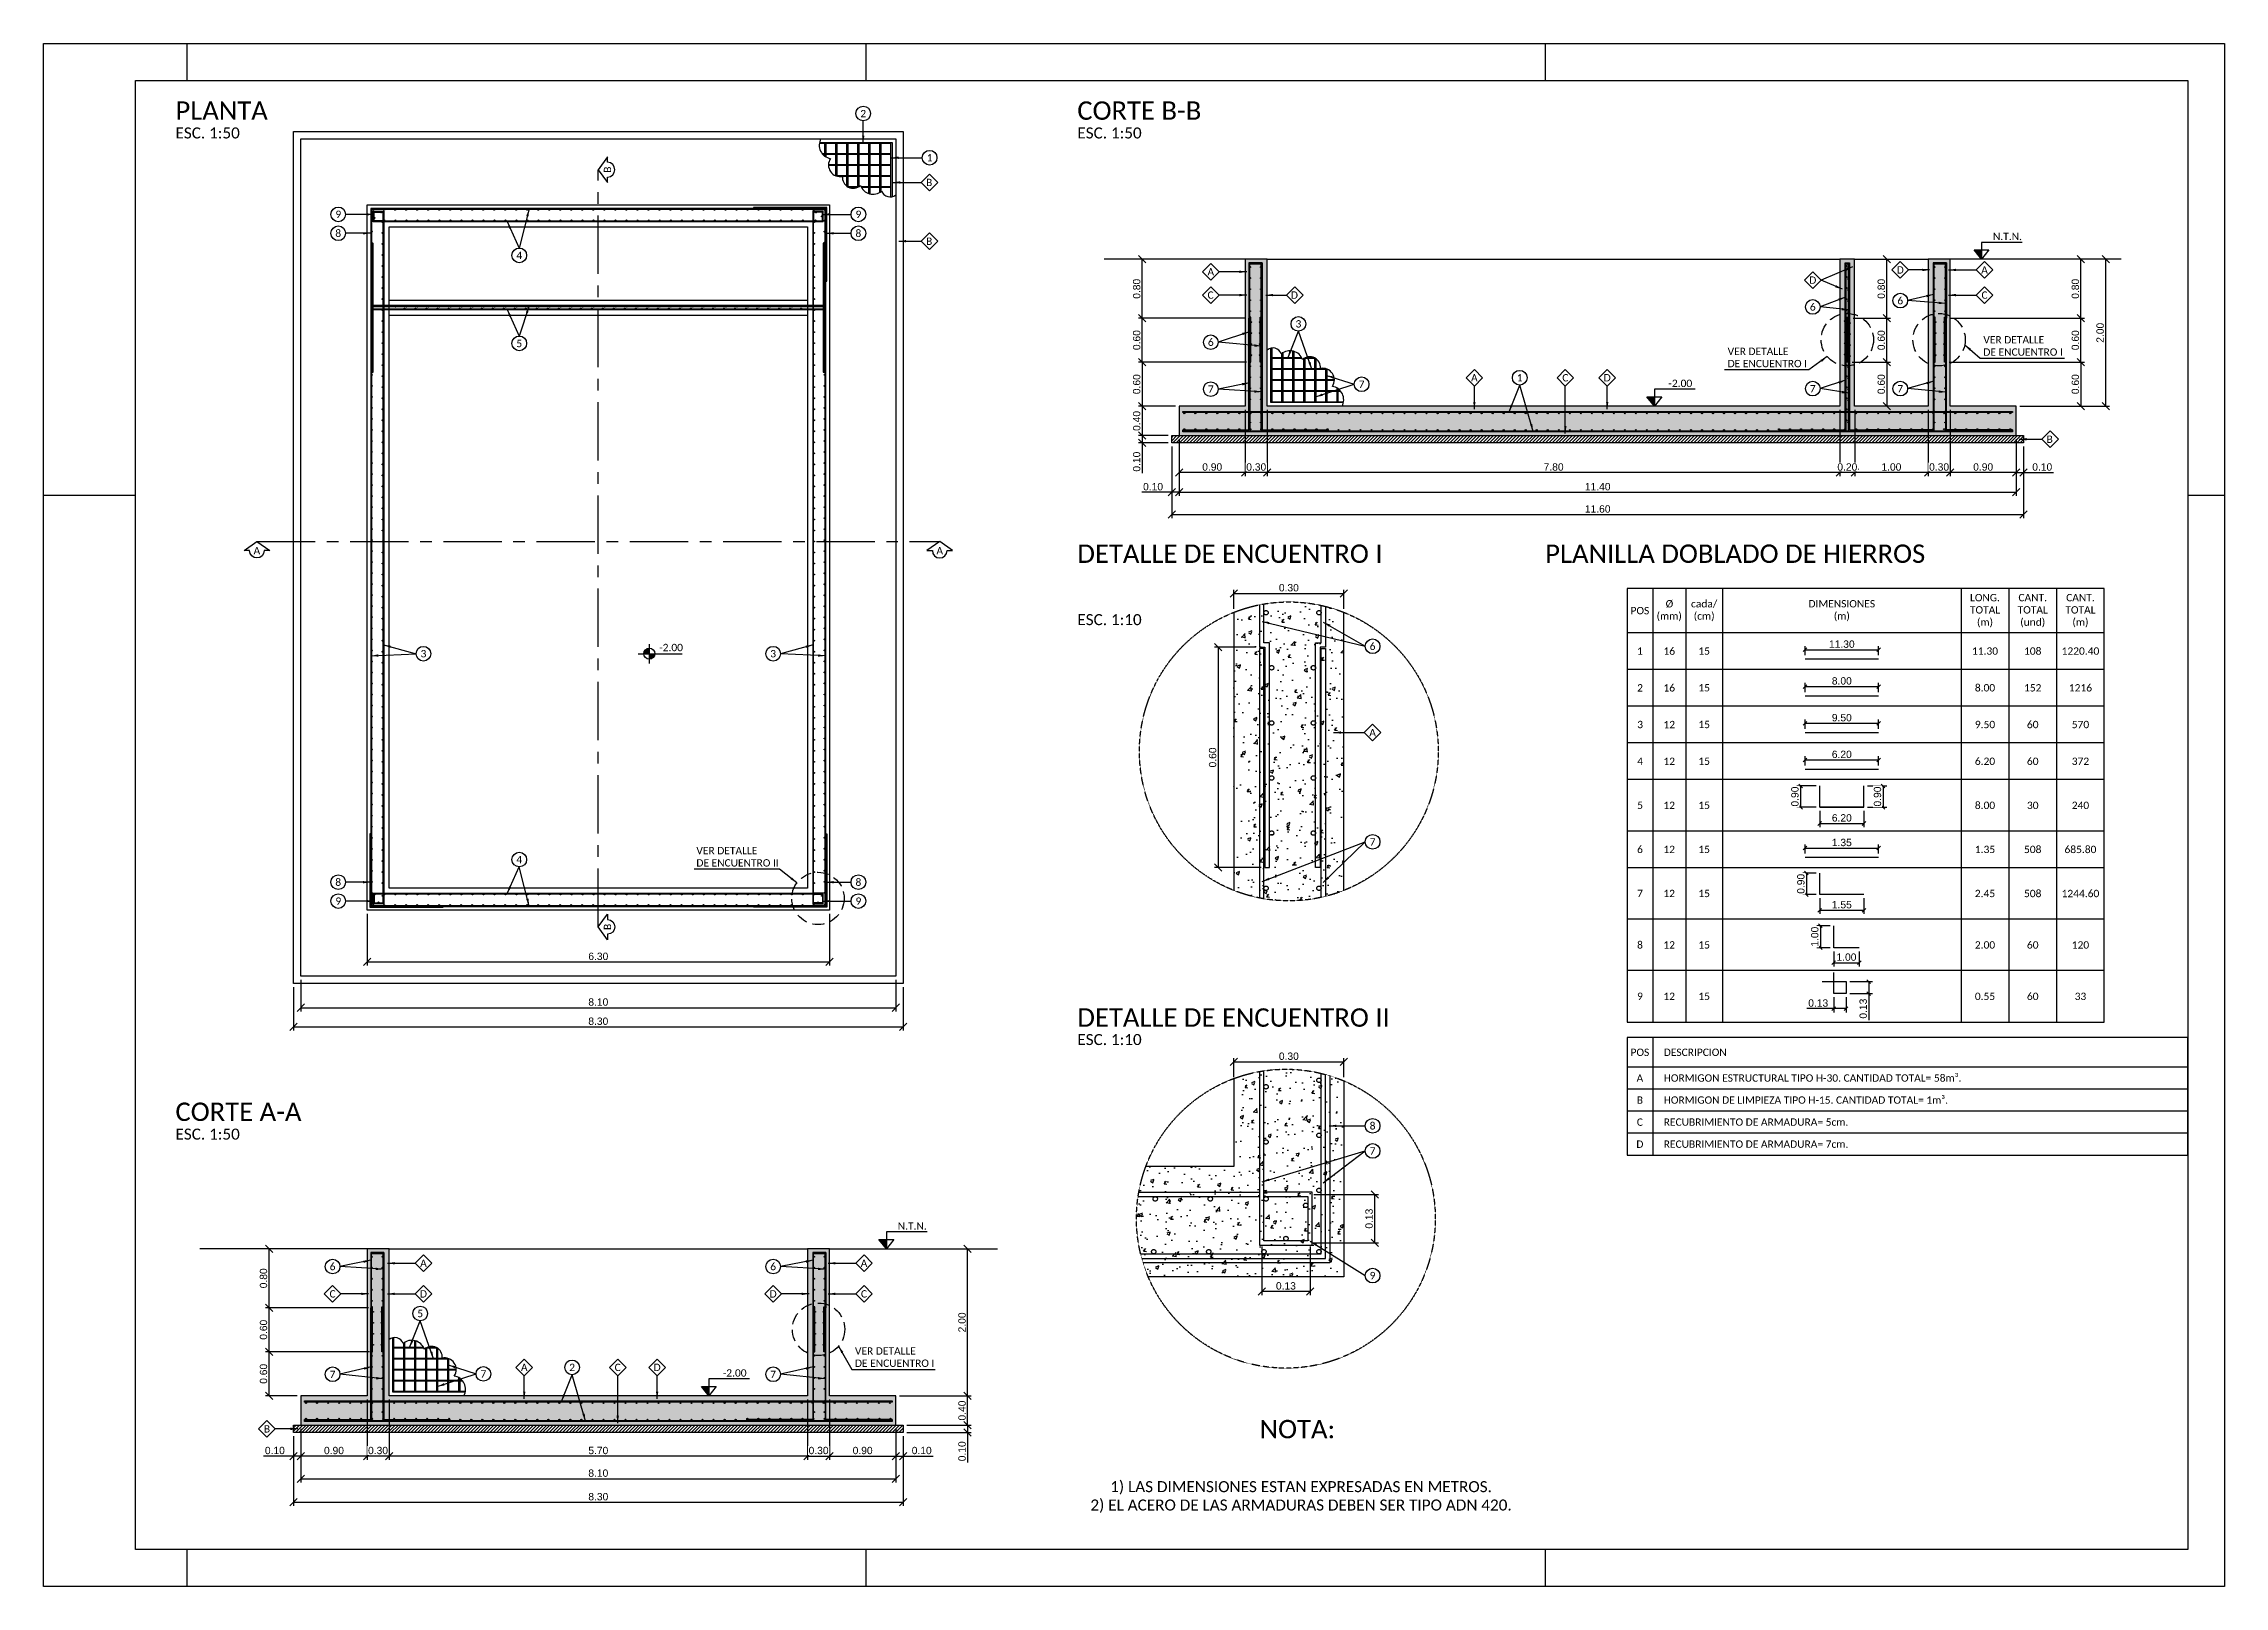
# Paper-space layout 'Hoja 1' of a CAD drawing. Header units: millimetres. Extents: x 424 to 1018, y -220 to 200.
# The model-space entities are those that its viewports show. They can reach past a viewport. Long polylines and large blocks are cut down to what shows.
import ezdxf
from ezdxf.enums import TextEntityAlignment as Align

# ---------------------------------------------------------------- set-up
doc = ezdxf.new("R2010")
doc.units = ezdxf.units.MM
doc.linetypes.add('CENTER', pattern=[50.8, 31.75, -6.35, 6.35, -6.35])
doc.linetypes.add('HIDDEN', pattern=[9.525, 6.35, -3.175])
for name, color, linetype in [('1', 1, 'Continuous'), ('2', 2, 'Continuous'), ('3', 3, 'Continuous'), ('5', 5, 'Continuous'), ('6', 6, 'Continuous'), ('COTAS', 1, 'Continuous'), ('EJES', 1, 'CENTER'), ('HATCH', 252, 'Continuous'), ('HIDDEN', 1, 'HIDDEN'), ('TEXTOS', 3, 'Continuous'), ('VIEWPORT', 5, 'Continuous')]:
    doc.layers.add(name, color=color, linetype=linetype)
doc.layers.get('VIEWPORT').off()
doc.styles.add('COTAS 1-1', font='arial.ttf', dxfattribs={"height": 2})
doc.styles.add('TEXTOS', font='calibri.ttf', dxfattribs={"height": 2})
doc.dimstyles.new('1-1', dxfattribs={"dimtxt": 2, "dimasz": 2, "dimexe": 1, "dimexo": 1, "dimgap": 0.5, "dimtad": 1, "dimzin": 0, "dimdsep": 46, "dimtxsty": 'COTAS 1-1', "dimblk": 'OBLIQUE', "dimcen": 0.09, "dimclrt": 256, "dimadec": 0, "dimazin": 0, "dimtfac": 1, "dimtofl": 0, "dimtmove": 0, "dimatfit": 3, "dimfxl": 1, "dimtfill": 1, "dimtfillclr": 1, "dimtolj": 1, "dimtzin": 0, "dimarcsym": 0})

psp = doc.layouts.new('Hoja 1')

# ---------------------------------------------------------------- texts
at = {"layer": 'TEXTOS', "style": 'TEXTOS'}
for s, height, p in [('PLANTA', 5, (459.827, 182.159)), ('CORTE B-B', 5, (705.474, 182.159)), ('ESC. 1:50', 3, (459.827, 176.071)), ('ESC. 1:50', 3, (705.474, 176.071)), ('DETALLE DE ENCUENTRO I', 5, (705.474, 61.525)), ('PLANILLA DOBLADO DE HIERROS', 5, (832.912, 61.525)), ('ESC. 1:10', 3, (705.474, 43.574)), ('DETALLE DE ENCUENTRO II', 5, (705.474, -64.756)), ('ESC. 1:10', 3, (705.474, -70.749)), ('CORTE A-A', 5, (459.827, -90.405)), ('ESC. 1:50', 3, (459.827, -96.493))]:
    psp.add_text(s, height=height, dxfattribs=at).set_placement(p, align=Align.MIDDLE_LEFT)
for s, p in [('2', (647.16, 181.343)), ('1', (665.247, 169.303)), ('B', (665.12, 162.592)), ('9', (504.185, 153.911)), ('9', (645.844, 153.911)), ('8', (504.154, 148.753)), ('8', (645.844, 148.753)), ('N.T.N.', (958.823, 147.904)), ('4', (553.462, 142.718)), ('B', (665.12, 146.595)), ('D', (905.796, 135.996)), ('D', (764.607, 131.93)), ('3', (765.694, 124.089)), ('6', (905.796, 128.702)), ('5', (553.462, 118.751)), ('7', (782.908, 107.646)), ('A', (813.617, 109.421)), ('1', (825.985, 109.421)), ('C', (838.395, 109.421)), ('D', (849.808, 109.421)), ('-2.00', (869.714, 107.904)), ('7', (905.796, 106.457)), ('A', (482.004, 62.354)), ('A', (667.991, 62.354)), ('-2.00', (594.817, 35.978)), ('6', (785.9, 36.327)), ('1', (858.707, 35.012)), ('16', (866.707, 35.004)), ('15', (876.207, 35.026)), ('11.30', (952.707, 35.019)), ('108', (965.707, 35.012)), ('1220.40', (978.707, 35.012)), ('3', (527.371, 34.292)), ('3', (622.624, 34.292)), ('2', (858.755, 25.004)), ('16', (866.707, 25.004)), ('15', (876.207, 25.026)), ('8.00', (952.707, 25.019)), ('152', (965.707, 25.012)), ('1216', (978.707, 25.012)), ('A', (785.9, 12.828)), ('3', (858.771, 15.019)), ('12', (866.707, 15.004)), ('15', (876.207, 15.026)), ('9.50', (952.707, 15.019)), ('60', (965.707, 15.012)), ('570', (978.707, 15.012)), ('4', (858.764, 5.019)), ('12', (866.707, 5.004)), ('15', (876.207, 5.026)), ('6.20', (952.707, 5.019)), ('60', (965.707, 5.012)), ('372', (978.707, 5.012)), ('8.00', (952.707, -6.981)), ('5', (858.77, -6.971)), ('12', (866.681, -6.98)), ('15', (876.207, -6.974)), ('30', (965.707, -6.988)), ('240', (978.707, -6.988)), ('7', (785.9, -16.928)), ('4', (553.462, -21.746)), ('6', (858.735, -18.98)), ('12', (866.681, -18.98)), ('15', (876.207, -18.974)), ('1.35', (952.707, -18.981)), ('508', (965.707, -18.988)), ('685.80', (978.707, -18.988)), ('8', (504.154, -27.908)), ('8', (645.844, -27.908)), ('9', (504.185, -33.066)), ('9', (645.844, -33.066)), ('7', (858.735, -30.98)), ('12', (866.681, -30.98)), ('15', (876.207, -30.974)), ('2.45', (952.707, -30.981)), ('508', (965.707, -30.988)), ('1244.60', (978.707, -30.988)), ('8', (858.735, -44.98)), ('12', (866.681, -44.98)), ('15', (876.207, -44.974)), ('2.00', (952.707, -44.981)), ('60', (965.707, -44.988)), ('120', (978.707, -44.988)), ('9', (858.735, -58.98)), ('12', (866.681, -58.98)), ('15', (876.207, -58.974)), ('0.55', (952.707, -58.981)), ('60', (965.707, -58.988)), ('33', (978.707, -58.988)), ('A', (858.707, -81.231)), ('B', (858.707, -87.231)), ('8', (785.9, -94.242)), ('C', (858.707, -93.231)), ('7', (785.9, -101.084)), ('D', (858.707, -99.231)), ('N.T.N.', (660.516, -121.515)), ('A', (527.371, -131.649)), ('A', (647.371, -131.649)), ('6', (502.624, -132.549)), ('6', (622.624, -132.549)), ('9', (785.9, -135.008)), ('D', (527.371, -139.989)), ('D', (622.624, -139.989)), ('C', (647.371, -139.989)), ('5', (526.486, -145.33)), ('A', (554.828, -159.998)), ('2', (567.87, -159.998)), ('C', (580.28, -159.998)), ('D', (591.02, -159.998)), ('7', (543.7, -161.773)), ('-2.00', (612.144, -161.515)), ('7', (622.624, -161.886)), ('B', (484.748, -176.734))]:
    psp.add_text(s, height=2, dxfattribs=at).set_placement(p, align=Align.MIDDLE_CENTER)
psp.add_text('B', height=2, rotation=90, dxfattribs=at).set_placement((577.497, 166.072), align=Align.MIDDLE_CENTER)
at = {"layer": 'TEXTOS', "char_height": 2, "style": 'TEXTOS'}
for s, insert, width, attachment_point in [('VER DETALLE\\PDE ENCUENTRO I', (882.602, 117.614), 25.34453, 1), ('\\pi0.10833;Ø\\P\\pi-0.0375;(mm)', (866.707, 46.012), 3, 5), ('DIMENSIONES (m)', (913.707, 46.012), 0.3, 5), ('CANT.\\PTOTAL\\P(und)', (965.707, 46.012), 12.51531, 5), ('CANT.\\PTOTAL\\P(m)', (978.707, 46.012), 10.51531, 5), ('POS', (858.707, 46.012), 4.69775, 5), ('VER DETALLE\\PDE ENCUENTRO II', (601.71, -18.317), 25.34453, 1), ('POS', (858.707, -74.231), 4.69775, 5), ('DESCRIPCION', (865.207, -74.231), 27.37705, 4), ('HORMIGON ESTRUCTURAL TIPO H-30. CANTIDAD TOTAL= 58m³.', (865.207, -81.231), 117.66056, 4), ('HORMIGON DE LIMPIEZA TIPO H-15. CANTIDAD TOTAL= 1m³.', (865.207, -87.231), 117.66056, 4), ('RECUBRIMIENTO DE ARMADURA= 5cm.', (865.207, -93.231), 117.66056, 4), ('RECUBRIMIENTO DE ARMADURA= 7cm.', (865.207, -99.231), 117.66056, 4), ('{\\H2.5x;NOTA:\\P\\P\\pi-6,l8,t8;\\H0.6x;1)^ILAS DIMENSIONES ESTAN EXPRESADAS EN METROS.\\P2)^IEL ACERO DE LAS ARMADURAS DEBEN SER TIPO ADN 420.}', (765.421, -186.96), 119.89333, 5)]:
    psp.add_mtext(s, dxfattribs=dict(at, insert=insert, width=width, attachment_point=attachment_point))
at = {"layer": 'TEXTOS', "char_height": 2, "attachment_point": 5, "style": 'TEXTOS'}
for s, width, insert in [('cada/\\P(cm)', 0.3, (876.207, 46.012)), ('LONG.\\PTOTAL\\P(m)', 15.47101, (952.707, 46.012))]:
    psp.add_mtext_dynamic_manual_height_columns(s, width=width, gutter_width=1, heights=[0], dxfattribs=dict(at, insert=insert))

msp = doc.modelspace()

# ---------------------------------------------------------------- blocks, each defined once
blk = doc.blocks.new('_Oblique')
at = {"color": 0, "linetype": 'ByBlock', "lineweight": -2}
blk.add_line((-0.5, -0.5), (0.5, 0.5), dxfattribs=at)
blk = doc.blocks.new('*D1')
at = {"layer": 'COTAS', "color": 0, "lineweight": -2, "transparency": 16777216}
for p, q in [((638, -168.75), (638, -185.16)), ((656, -176.75), (656, -185.16)), ((638, -184.16), (656, -184.16))]:
    blk.add_line(p, q, dxfattribs=at)
at = {"layer": 'Defpoints', "color": 0, "transparency": 16777216}
for p in [(638, -167.75), (656, -175.75), (656, -184.16)]:
    blk.add_point(p, dxfattribs=at)
at = {"layer": 'COTAS', "color": 0, "lineweight": -2, "transparency": 16777216, "xscale": 2, "yscale": 2, "zscale": 2, "rotation": 180}
blk.add_blockref('_Oblique', (638, -184.16), dxfattribs=at)
at = {"layer": 'COTAS', "color": 0, "lineweight": -2, "transparency": 16777216, "xscale": 2, "yscale": 2, "zscale": 2}
blk.add_blockref('_Oblique', (656, -184.16), dxfattribs=at)
at = {"layer": 'COTAS', "transparency": 16777216, "insert": (647, -182.64), "char_height": 2, "attachment_point": 5, "style": 'COTAS 1-1', "bg_fill": 3, "box_fill_scale": 1.1, "bg_fill_color": 256, "bg_fill_true_color": 13158600, "bg_fill_transparency": 0}
blk.add_mtext('\\A1;0.90', dxfattribs=at)
blk = doc.blocks.new('*D2')
at = {"layer": 'COTAS', "color": 0, "lineweight": -2, "transparency": 16777216}
for p, q in [((518, -168.75), (518, -185.16)), ((632, -168.75), (632, -185.16)), ((632, -184.16), (518, -184.16))]:
    blk.add_line(p, q, dxfattribs=at)
at = {"layer": 'Defpoints', "color": 0, "transparency": 16777216}
for p in [(518, -167.75), (632, -167.75), (518, -184.16)]:
    blk.add_point(p, dxfattribs=at)
at = {"layer": 'COTAS', "color": 0, "lineweight": -2, "transparency": 16777216, "xscale": 2, "yscale": 2, "zscale": 2, "rotation": 180}
blk.add_blockref('_Oblique', (518, -184.16), dxfattribs=at)
at = {"layer": 'COTAS', "color": 0, "lineweight": -2, "transparency": 16777216, "xscale": 2, "yscale": 2, "zscale": 2}
blk.add_blockref('_Oblique', (632, -184.16), dxfattribs=at)
at = {"layer": 'COTAS', "transparency": 16777216, "insert": (575, -182.64), "char_height": 2, "attachment_point": 5, "style": 'COTAS 1-1', "bg_fill": 3, "box_fill_scale": 1.1, "bg_fill_color": 256, "bg_fill_true_color": 13158600, "bg_fill_transparency": 0}
blk.add_mtext('\\A1;5.70', dxfattribs=at)
blk = doc.blocks.new('*D3')
at = {"layer": 'COTAS', "color": 0, "lineweight": -2, "transparency": 16777216}
for p, q in [((492, -178.75), (492, -197.73)), ((658, -178.75), (658, -197.73)), ((492, -196.73), (658, -196.73))]:
    blk.add_line(p, q, dxfattribs=at)
at = {"layer": 'Defpoints', "color": 0, "transparency": 16777216}
for p in [(492, -177.75), (658, -177.75), (658, -196.73)]:
    blk.add_point(p, dxfattribs=at)
at = {"layer": 'COTAS', "color": 0, "lineweight": -2, "transparency": 16777216, "xscale": 2, "yscale": 2, "zscale": 2, "rotation": 180}
blk.add_blockref('_Oblique', (492, -196.73), dxfattribs=at)
at = {"layer": 'COTAS', "color": 0, "lineweight": -2, "transparency": 16777216, "xscale": 2, "yscale": 2, "zscale": 2}
blk.add_blockref('_Oblique', (658, -196.73), dxfattribs=at)
at = {"layer": 'COTAS', "transparency": 16777216, "insert": (575, -195.21), "char_height": 2, "attachment_point": 5, "style": 'COTAS 1-1', "bg_fill": 3, "box_fill_scale": 1.1, "bg_fill_color": 256, "bg_fill_true_color": 13158600, "bg_fill_transparency": 0}
blk.add_mtext('\\A1;8.30', dxfattribs=at)
blk = doc.blocks.new('*D4')
at = {"layer": 'COTAS', "color": 0, "lineweight": -2, "transparency": 16777216}
for p, q in [((657, -167.75), (676.6, -167.75)), ((675.6, -175.75), (675.6, -167.75)), ((659, -175.75), (676.6, -175.75))]:
    blk.add_line(p, q, dxfattribs=at)
at = {"layer": 'Defpoints', "color": 0, "transparency": 16777216}
for p in [(656, -167.75), (658, -175.75)]:
    blk.add_point(p, dxfattribs=at)
at = {"layer": 'COTAS', "color": 0, "lineweight": -2, "transparency": 16777216, "xscale": 2, "yscale": 2, "zscale": 2}
for p, rotation in [((675.6, -167.75), 90), ((675.6, -175.75), 270)]:
    blk.add_blockref('_Oblique', p, dxfattribs=dict(at, rotation=rotation))
at = {"layer": 'COTAS', "transparency": 16777216, "insert": (674.08, -171.75), "char_height": 2, "attachment_point": 5, "rotation": 90, "style": 'COTAS 1-1', "bg_fill": 3, "box_fill_scale": 1.1, "bg_fill_color": 256, "bg_fill_true_color": 13158600, "bg_fill_transparency": 0}
blk.add_mtext('\\A1;0.40', dxfattribs=at)
at = {"layer": 'Defpoints', "color": 0, "transparency": 16777216}
blk.add_point((675.6, -167.75), dxfattribs=at)
blk = doc.blocks.new('*D5')
at = {"layer": 'COTAS', "color": 0, "lineweight": -2, "transparency": 16777216}
for p, q in [((675.6, -167.75), (675.6, -127.75)), ((657, -167.75), (676.6, -167.75))]:
    blk.add_line(p, q, dxfattribs=at)
at = {"layer": 'Defpoints', "color": 0, "transparency": 16777216}
for p in [(675.6, -127.75), (675.6, -127.75), (656, -167.75)]:
    blk.add_point(p, dxfattribs=at)
at = {"layer": 'COTAS', "color": 0, "lineweight": -2, "transparency": 16777216, "xscale": 2, "yscale": 2, "zscale": 2}
for p, rotation in [((675.6, -127.75), 90), ((675.6, -167.75), 270)]:
    blk.add_blockref('_Oblique', p, dxfattribs=dict(at, rotation=rotation))
at = {"layer": 'COTAS', "transparency": 16777216, "insert": (674.08, -147.75), "char_height": 2, "attachment_point": 5, "rotation": 90, "style": 'COTAS 1-1', "bg_fill": 3, "box_fill_scale": 1.1, "bg_fill_color": 256, "bg_fill_true_color": 13158600, "bg_fill_transparency": 0}
blk.add_mtext('\\A1;2.00', dxfattribs=at)
blk = doc.blocks.new('*D6')
at = {"layer": 'COTAS', "color": 0, "lineweight": -2, "transparency": 16777216}
for p, q in [((492, -56.5), (492, -68.29)), ((658, -56.5), (658, -68.29)), ((492, -67.29), (658, -67.29))]:
    blk.add_line(p, q, dxfattribs=at)
at = {"layer": 'Defpoints', "color": 0, "transparency": 16777216}
for p in [(492, -55.5), (658, -55.5), (658, -67.29)]:
    blk.add_point(p, dxfattribs=at)
at = {"layer": 'COTAS', "color": 0, "lineweight": -2, "transparency": 16777216, "xscale": 2, "yscale": 2, "zscale": 2, "rotation": 180}
blk.add_blockref('_Oblique', (492, -67.29), dxfattribs=at)
at = {"layer": 'COTAS', "color": 0, "lineweight": -2, "transparency": 16777216, "xscale": 2, "yscale": 2, "zscale": 2}
blk.add_blockref('_Oblique', (658, -67.29), dxfattribs=at)
at = {"layer": 'COTAS', "transparency": 16777216, "insert": (575, -65.77), "char_height": 2, "attachment_point": 5, "style": 'COTAS 1-1', "bg_fill": 3, "box_fill_scale": 1.1, "bg_fill_color": 256, "bg_fill_true_color": 13158600, "bg_fill_transparency": 0}
blk.add_mtext('\\A1;8.30', dxfattribs=at)
blk = doc.blocks.new('*D7')
at = {"layer": 'COTAS', "color": 0, "lineweight": -2, "transparency": 16777216}
for p, q in [((494, -54.5), (494, -63.07)), ((656, -54.5), (656, -63.07)), ((494, -62.07), (656, -62.07))]:
    blk.add_line(p, q, dxfattribs=at)
at = {"layer": 'Defpoints', "color": 0, "transparency": 16777216}
for p in [(494, -53.5), (656, -53.5), (656, -62.07)]:
    blk.add_point(p, dxfattribs=at)
at = {"layer": 'COTAS', "color": 0, "lineweight": -2, "transparency": 16777216, "xscale": 2, "yscale": 2, "zscale": 2, "rotation": 180}
blk.add_blockref('_Oblique', (494, -62.07), dxfattribs=at)
at = {"layer": 'COTAS', "color": 0, "lineweight": -2, "transparency": 16777216, "xscale": 2, "yscale": 2, "zscale": 2}
blk.add_blockref('_Oblique', (656, -62.07), dxfattribs=at)
at = {"layer": 'COTAS', "transparency": 16777216, "insert": (575, -60.55), "char_height": 2, "attachment_point": 5, "style": 'COTAS 1-1', "bg_fill": 3, "box_fill_scale": 1.1, "bg_fill_color": 256, "bg_fill_true_color": 13158600, "bg_fill_transparency": 0}
blk.add_mtext('\\A1;8.10', dxfattribs=at)
blk = doc.blocks.new('*D8')
at = {"layer": 'COTAS', "color": 0, "lineweight": -2, "transparency": 16777216}
for p, q in [((512, -36.5), (512, -50.62)), ((638, -36.5), (638, -50.62)), ((512, -49.62), (638, -49.62))]:
    blk.add_line(p, q, dxfattribs=at)
at = {"layer": 'Defpoints', "color": 0, "transparency": 16777216}
for p in [(512, -35.5), (638, -35.5), (638, -49.62)]:
    blk.add_point(p, dxfattribs=at)
at = {"layer": 'COTAS', "color": 0, "lineweight": -2, "transparency": 16777216, "xscale": 2, "yscale": 2, "zscale": 2, "rotation": 180}
blk.add_blockref('_Oblique', (512, -49.62), dxfattribs=at)
at = {"layer": 'COTAS', "color": 0, "lineweight": -2, "transparency": 16777216, "xscale": 2, "yscale": 2, "zscale": 2}
blk.add_blockref('_Oblique', (638, -49.62), dxfattribs=at)
at = {"layer": 'COTAS', "transparency": 16777216, "insert": (575, -48.1), "char_height": 2, "attachment_point": 5, "style": 'COTAS 1-1', "bg_fill": 3, "box_fill_scale": 1.1, "bg_fill_color": 256, "bg_fill_true_color": 13158600, "bg_fill_transparency": 0}
blk.add_mtext('\\A1;6.30', dxfattribs=at)
blk = doc.blocks.new('*D9')
at = {"layer": 'COTAS', "color": 0, "lineweight": -2, "transparency": 16777216}
for p, q in [((659, -175.75), (676.6, -175.75)), ((659, -177.75), (676.6, -177.75)), ((675.6, -175.75), (675.6, -177.75)), ((675.6, -177.75), (675.6, -185.94))]:
    blk.add_line(p, q, dxfattribs=at)
at = {"layer": 'Defpoints', "color": 0, "transparency": 16777216}
for p in [(658, -175.75), (658, -177.75)]:
    blk.add_point(p, dxfattribs=at)
at = {"layer": 'COTAS', "color": 0, "lineweight": -2, "transparency": 16777216, "xscale": 2, "yscale": 2, "zscale": 2}
for p, rotation in [((675.6, -175.75), 90), ((675.6, -177.75), 270)]:
    blk.add_blockref('_Oblique', p, dxfattribs=dict(at, rotation=rotation))
at = {"layer": 'COTAS', "transparency": 16777216, "insert": (674.08, -182.84), "char_height": 2, "attachment_point": 5, "rotation": 90, "style": 'COTAS 1-1', "bg_fill": 3, "box_fill_scale": 1.1, "bg_fill_color": 256, "bg_fill_true_color": 13158600, "bg_fill_transparency": 0}
blk.add_mtext('\\A1;0.10', dxfattribs=at)
at = {"layer": 'Defpoints', "color": 0, "transparency": 16777216}
blk.add_point((675.6, -177.75), dxfattribs=at)
blk = doc.blocks.new('*D10')
at = {"layer": 'COTAS', "color": 0, "lineweight": -2, "transparency": 16777216}
for p, q in [((512.7, -155.75), (484.33, -155.75)), ((485.33, -167.75), (485.33, -155.75)), ((493, -167.75), (484.33, -167.75))]:
    blk.add_line(p, q, dxfattribs=at)
at = {"layer": 'Defpoints', "color": 0, "transparency": 16777216}
for p in [(485.33, -155.75), (513.7, -155.75), (494, -167.75)]:
    blk.add_point(p, dxfattribs=at)
at = {"layer": 'COTAS', "color": 0, "lineweight": -2, "transparency": 16777216, "xscale": 2, "yscale": 2, "zscale": 2}
for p, rotation in [((485.33, -155.75), 90), ((485.33, -167.75), 270)]:
    blk.add_blockref('_Oblique', p, dxfattribs=dict(at, rotation=rotation))
at = {"layer": 'COTAS', "transparency": 16777216, "insert": (483.81, -161.75), "char_height": 2, "attachment_point": 5, "rotation": 90, "style": 'COTAS 1-1', "bg_fill": 3, "box_fill_scale": 1.1, "bg_fill_color": 256, "bg_fill_true_color": 13158600, "bg_fill_transparency": 0}
blk.add_mtext('\\A1;0.60', dxfattribs=at)
blk = doc.blocks.new('*D11')
at = {"layer": 'COTAS', "color": 0, "lineweight": -2, "transparency": 16777216}
for p, q in [((512.4, -143.75), (484.33, -143.75)), ((485.33, -155.75), (485.33, -143.75)), ((512.7, -155.75), (484.33, -155.75))]:
    blk.add_line(p, q, dxfattribs=at)
at = {"layer": 'Defpoints', "color": 0, "transparency": 16777216}
for p in [(485.33, -143.75), (513.4, -143.75), (513.7, -155.75)]:
    blk.add_point(p, dxfattribs=at)
at = {"layer": 'COTAS', "color": 0, "lineweight": -2, "transparency": 16777216, "xscale": 2, "yscale": 2, "zscale": 2}
for p, rotation in [((485.33, -143.75), 90), ((485.33, -155.75), 270)]:
    blk.add_blockref('_Oblique', p, dxfattribs=dict(at, rotation=rotation))
at = {"layer": 'COTAS', "transparency": 16777216, "insert": (483.81, -149.75), "char_height": 2, "attachment_point": 5, "rotation": 90, "style": 'COTAS 1-1', "bg_fill": 3, "box_fill_scale": 1.1, "bg_fill_color": 256, "bg_fill_true_color": 13158600, "bg_fill_transparency": 0}
blk.add_mtext('\\A1;0.60', dxfattribs=at)
blk = doc.blocks.new('*D12')
at = {"layer": 'COTAS', "color": 0, "lineweight": -2, "transparency": 16777216}
for p, q in [((485.33, -143.75), (485.33, -127.75)), ((512.4, -143.75), (484.33, -143.75))]:
    blk.add_line(p, q, dxfattribs=at)
at = {"layer": 'Defpoints', "color": 0, "transparency": 16777216}
for p in [(485.33, -127.75), (485.33, -127.75), (513.4, -143.75)]:
    blk.add_point(p, dxfattribs=at)
at = {"layer": 'COTAS', "color": 0, "lineweight": -2, "transparency": 16777216, "xscale": 2, "yscale": 2, "zscale": 2}
for p, rotation in [((485.33, -127.75), 90), ((485.33, -143.75), 270)]:
    blk.add_blockref('_Oblique', p, dxfattribs=dict(at, rotation=rotation))
at = {"layer": 'COTAS', "transparency": 16777216, "insert": (483.81, -135.75), "char_height": 2, "attachment_point": 5, "rotation": 90, "style": 'COTAS 1-1', "bg_fill": 3, "box_fill_scale": 1.1, "bg_fill_color": 256, "bg_fill_true_color": 13158600, "bg_fill_transparency": 0}
blk.add_mtext('\\A1;0.80', dxfattribs=at)
blk = doc.blocks.new('*D13')
at = {"layer": 'COTAS', "color": 0, "lineweight": -2, "transparency": 16777216}
for p, q in [((632, -168.75), (632, -185.16)), ((638, -168.75), (638, -185.16)), ((632, -184.16), (638, -184.16))]:
    blk.add_line(p, q, dxfattribs=at)
at = {"layer": 'Defpoints', "color": 0, "transparency": 16777216}
for p in [(632, -167.75), (638, -167.75)]:
    blk.add_point(p, dxfattribs=at)
at = {"layer": 'COTAS', "color": 0, "lineweight": -2, "transparency": 16777216, "xscale": 2, "yscale": 2, "zscale": 2, "rotation": 180}
blk.add_blockref('_Oblique', (632, -184.16), dxfattribs=at)
at = {"layer": 'COTAS', "color": 0, "lineweight": -2, "transparency": 16777216, "xscale": 2, "yscale": 2, "zscale": 2}
blk.add_blockref('_Oblique', (638, -184.16), dxfattribs=at)
at = {"layer": 'COTAS', "transparency": 16777216, "insert": (635, -182.64), "char_height": 2, "attachment_point": 5, "style": 'COTAS 1-1', "bg_fill": 3, "box_fill_scale": 1.1, "bg_fill_color": 256, "bg_fill_true_color": 13158600, "bg_fill_transparency": 0}
blk.add_mtext('\\A1;0.30', dxfattribs=at)
at = {"layer": 'Defpoints', "color": 0, "transparency": 16777216}
blk.add_point((638, -184.16), dxfattribs=at)
blk = doc.blocks.new('*D14')
at = {"layer": 'COTAS', "color": 0, "lineweight": -2, "transparency": 16777216}
for p, q in [((656, -176.75), (656, -185.16)), ((658, -178.75), (658, -185.16)), ((656, -184.16), (658, -184.16)), ((658, -184.16), (666.19, -184.16))]:
    blk.add_line(p, q, dxfattribs=at)
at = {"layer": 'Defpoints', "color": 0, "transparency": 16777216}
for p in [(656, -175.75), (658, -177.75)]:
    blk.add_point(p, dxfattribs=at)
at = {"layer": 'COTAS', "color": 0, "lineweight": -2, "transparency": 16777216, "xscale": 2, "yscale": 2, "zscale": 2, "rotation": 180}
blk.add_blockref('_Oblique', (656, -184.16), dxfattribs=at)
at = {"layer": 'COTAS', "color": 0, "lineweight": -2, "transparency": 16777216, "xscale": 2, "yscale": 2, "zscale": 2}
blk.add_blockref('_Oblique', (658, -184.16), dxfattribs=at)
at = {"layer": 'COTAS', "transparency": 16777216, "insert": (663.09, -182.64), "char_height": 2, "attachment_point": 5, "style": 'COTAS 1-1', "bg_fill": 3, "box_fill_scale": 1.1, "bg_fill_color": 256, "bg_fill_true_color": 13158600, "bg_fill_transparency": 0}
blk.add_mtext('\\A1;0.10', dxfattribs=at)
at = {"layer": 'Defpoints', "color": 0, "transparency": 16777216}
blk.add_point((658, -184.16), dxfattribs=at)
blk = doc.blocks.new('*D15')
at = {"layer": 'COTAS', "color": 0, "lineweight": -2, "transparency": 16777216}
for p, q in [((512, -168.75), (512, -185.16)), ((494, -176.75), (494, -185.16)), ((512, -184.16), (494, -184.16))]:
    blk.add_line(p, q, dxfattribs=at)
at = {"layer": 'Defpoints', "color": 0, "transparency": 16777216}
for p in [(512, -167.75), (494, -175.75), (494, -184.16)]:
    blk.add_point(p, dxfattribs=at)
at = {"layer": 'COTAS', "color": 0, "lineweight": -2, "transparency": 16777216, "xscale": 2, "yscale": 2, "zscale": 2, "rotation": 180}
blk.add_blockref('_Oblique', (494, -184.16), dxfattribs=at)
at = {"layer": 'COTAS', "color": 0, "lineweight": -2, "transparency": 16777216, "xscale": 2, "yscale": 2, "zscale": 2}
blk.add_blockref('_Oblique', (512, -184.16), dxfattribs=at)
at = {"layer": 'COTAS', "transparency": 16777216, "insert": (503, -182.64), "char_height": 2, "attachment_point": 5, "style": 'COTAS 1-1', "bg_fill": 3, "box_fill_scale": 1.1, "bg_fill_color": 256, "bg_fill_true_color": 13158600, "bg_fill_transparency": 0}
blk.add_mtext('\\A1;0.90', dxfattribs=at)
blk = doc.blocks.new('*D16')
at = {"layer": 'COTAS', "color": 0, "lineweight": -2, "transparency": 16777216}
for p, q in [((512, -168.75), (512, -185.16)), ((518, -168.75), (518, -185.16)), ((518, -184.16), (512, -184.16))]:
    blk.add_line(p, q, dxfattribs=at)
at = {"layer": 'Defpoints', "color": 0, "transparency": 16777216}
for p in [(512, -167.75), (518, -167.75)]:
    blk.add_point(p, dxfattribs=at)
at = {"layer": 'COTAS', "color": 0, "lineweight": -2, "transparency": 16777216, "xscale": 2, "yscale": 2, "zscale": 2, "rotation": 180}
blk.add_blockref('_Oblique', (512, -184.16), dxfattribs=at)
at = {"layer": 'COTAS', "color": 0, "lineweight": -2, "transparency": 16777216, "xscale": 2, "yscale": 2, "zscale": 2}
blk.add_blockref('_Oblique', (518, -184.16), dxfattribs=at)
at = {"layer": 'COTAS', "transparency": 16777216, "insert": (515, -182.64), "char_height": 2, "attachment_point": 5, "style": 'COTAS 1-1', "bg_fill": 3, "box_fill_scale": 1.1, "bg_fill_color": 256, "bg_fill_true_color": 13158600, "bg_fill_transparency": 0}
blk.add_mtext('\\A1;0.30', dxfattribs=at)
at = {"layer": 'Defpoints', "color": 0, "transparency": 16777216}
blk.add_point((512, -184.16), dxfattribs=at)
blk = doc.blocks.new('*D17')
at = {"layer": 'COTAS', "color": 0, "lineweight": -2, "transparency": 16777216}
for p, q in [((494, -176.75), (494, -185.16)), ((492, -178.75), (492, -185.16)), ((492, -184.16), (483.81, -184.16)), ((494, -184.16), (492, -184.16))]:
    blk.add_line(p, q, dxfattribs=at)
at = {"layer": 'Defpoints', "color": 0, "transparency": 16777216}
for p in [(492, -177.75), (494, -175.75)]:
    blk.add_point(p, dxfattribs=at)
at = {"layer": 'COTAS', "color": 0, "lineweight": -2, "transparency": 16777216, "xscale": 2, "yscale": 2, "zscale": 2, "rotation": 180}
blk.add_blockref('_Oblique', (492, -184.16), dxfattribs=at)
at = {"layer": 'COTAS', "color": 0, "lineweight": -2, "transparency": 16777216, "xscale": 2, "yscale": 2, "zscale": 2}
blk.add_blockref('_Oblique', (494, -184.16), dxfattribs=at)
at = {"layer": 'COTAS', "transparency": 16777216, "insert": (486.9, -182.64), "char_height": 2, "attachment_point": 5, "style": 'COTAS 1-1', "bg_fill": 3, "box_fill_scale": 1.1, "bg_fill_color": 256, "bg_fill_true_color": 13158600, "bg_fill_transparency": 0}
blk.add_mtext('\\A1;0.10', dxfattribs=at)
at = {"layer": 'Defpoints', "color": 0, "transparency": 16777216}
blk.add_point((492, -184.16), dxfattribs=at)
blk = doc.blocks.new('*D18')
at = {"layer": 'COTAS', "color": 0, "lineweight": -2, "transparency": 16777216}
for p, q in [((494, -176.75), (494, -191.32)), ((656, -176.75), (656, -191.32)), ((494, -190.32), (656, -190.32))]:
    blk.add_line(p, q, dxfattribs=at)
at = {"layer": 'Defpoints', "color": 0, "transparency": 16777216}
for p in [(494, -175.75), (656, -175.75), (656, -190.32)]:
    blk.add_point(p, dxfattribs=at)
at = {"layer": 'COTAS', "color": 0, "lineweight": -2, "transparency": 16777216, "xscale": 2, "yscale": 2, "zscale": 2, "rotation": 180}
blk.add_blockref('_Oblique', (494, -190.32), dxfattribs=at)
at = {"layer": 'COTAS', "color": 0, "lineweight": -2, "transparency": 16777216, "xscale": 2, "yscale": 2, "zscale": 2}
blk.add_blockref('_Oblique', (656, -190.32), dxfattribs=at)
at = {"layer": 'COTAS', "transparency": 16777216, "insert": (575, -188.8), "char_height": 2, "attachment_point": 5, "style": 'COTAS 1-1', "bg_fill": 3, "box_fill_scale": 1.1, "bg_fill_color": 256, "bg_fill_true_color": 13158600, "bg_fill_transparency": 0}
blk.add_mtext('\\A1;8.10', dxfattribs=at)
blk = doc.blocks.new('*D19')
at = {"layer": 'COTAS', "color": 0, "lineweight": -2, "transparency": 16777216}
for p, q in [((754.09, 36.05), (742.85, 36.05)), ((743.85, 36.05), (743.85, -23.95)), ((755.59, -23.95), (742.85, -23.95))]:
    blk.add_line(p, q, dxfattribs=at)
at = {"layer": 'Defpoints', "color": 0, "transparency": 16777216}
for p in [(755.09, 36.05), (743.85, -23.95), (756.59, -23.95)]:
    blk.add_point(p, dxfattribs=at)
at = {"layer": 'COTAS', "color": 0, "lineweight": -2, "transparency": 16777216, "xscale": 2, "yscale": 2, "zscale": 2}
for p, rotation in [((743.85, 36.05), 90), ((743.85, -23.95), 270)]:
    blk.add_blockref('_Oblique', p, dxfattribs=dict(at, rotation=rotation))
at = {"layer": 'COTAS', "transparency": 16777216, "insert": (742.33, 6.05), "char_height": 2, "attachment_point": 5, "rotation": 90, "style": 'COTAS 1-1', "bg_fill": 3, "box_fill_scale": 1.1, "bg_fill_color": 256, "bg_fill_true_color": 13158600, "bg_fill_transparency": 0}
blk.add_mtext('\\A1;0.60', dxfattribs=at)
blk = doc.blocks.new('*D20')
at = {"layer": 'COTAS', "color": 0, "lineweight": -2, "transparency": 16777216}
for p, q in [((748.09, 46.53), (748.09, 51.72)), ((748.09, 50.72), (778.09, 50.72)), ((778.09, 46.53), (778.09, 51.72))]:
    blk.add_line(p, q, dxfattribs=at)
at = {"layer": 'Defpoints', "color": 0, "transparency": 16777216}
for p in [(778.09, 50.72), (748.09, 45.53), (778.09, 45.53)]:
    blk.add_point(p, dxfattribs=at)
at = {"layer": 'COTAS', "color": 0, "lineweight": -2, "transparency": 16777216, "xscale": 2, "yscale": 2, "zscale": 2, "rotation": 180}
blk.add_blockref('_Oblique', (748.09, 50.72), dxfattribs=at)
at = {"layer": 'COTAS', "color": 0, "lineweight": -2, "transparency": 16777216, "xscale": 2, "yscale": 2, "zscale": 2}
blk.add_blockref('_Oblique', (778.09, 50.72), dxfattribs=at)
at = {"layer": 'COTAS', "transparency": 16777216, "insert": (763.09, 52.25), "char_height": 2, "attachment_point": 5, "style": 'COTAS 1-1', "bg_fill": 3, "box_fill_scale": 1.1, "bg_fill_color": 256, "bg_fill_true_color": 13158600, "bg_fill_transparency": 0}
blk.add_mtext('\\A1;0.30', dxfattribs=at)
blk = doc.blocks.new('*D21')
at = {"layer": 'COTAS', "color": 0, "lineweight": -2, "transparency": 16777216}
for p, q in [((903.71, 3.86), (903.71, 6.36)), ((923.71, 3.86), (923.71, 6.36)), ((903.71, 5.36), (923.71, 5.36))]:
    blk.add_line(p, q, dxfattribs=at)
at = {"layer": 'Defpoints', "color": 0, "transparency": 16777216}
for p in [(903.71, 2.86), (923.71, 5.36), (923.71, 2.86)]:
    blk.add_point(p, dxfattribs=at)
at = {"layer": 'COTAS', "color": 0, "lineweight": -2, "transparency": 16777216, "rotation": 180}
blk.add_blockref('_Oblique', (903.71, 5.36), dxfattribs=at)
at = {"layer": 'COTAS', "color": 0, "lineweight": -2, "transparency": 16777216}
blk.add_blockref('_Oblique', (923.71, 5.36), dxfattribs=at)
at = {"layer": 'COTAS', "transparency": 16777216, "insert": (913.71, 6.88), "char_height": 2, "attachment_point": 5, "style": 'COTAS 1-1', "bg_fill": 3, "box_fill_scale": 1.1, "bg_fill_color": 256, "bg_fill_true_color": 13158600, "bg_fill_transparency": 0}
blk.add_mtext('\\A1;6.20', dxfattribs=at)
blk = doc.blocks.new('*D22')
at = {"layer": 'COTAS', "color": 0, "lineweight": -2, "transparency": 16777216}
for p, q in [((903.71, -20.14), (903.71, -17.64)), ((923.71, -20.14), (923.71, -17.64)), ((903.71, -18.64), (923.71, -18.64))]:
    blk.add_line(p, q, dxfattribs=at)
at = {"layer": 'Defpoints', "color": 0, "transparency": 16777216}
for p in [(903.71, -21.14), (923.71, -18.64), (923.71, -21.14)]:
    blk.add_point(p, dxfattribs=at)
at = {"layer": 'COTAS', "color": 0, "lineweight": -2, "transparency": 16777216, "rotation": 180}
blk.add_blockref('_Oblique', (903.71, -18.64), dxfattribs=at)
at = {"layer": 'COTAS', "color": 0, "lineweight": -2, "transparency": 16777216}
blk.add_blockref('_Oblique', (923.71, -18.64), dxfattribs=at)
at = {"layer": 'COTAS', "transparency": 16777216, "insert": (913.71, -17.11), "char_height": 2, "attachment_point": 5, "style": 'COTAS 1-1', "bg_fill": 3, "box_fill_scale": 1.1, "bg_fill_color": 256, "bg_fill_true_color": 13158600, "bg_fill_transparency": 0}
blk.add_mtext('\\A1;1.35', dxfattribs=at)
blk = doc.blocks.new('*D23')
at = {"layer": 'COTAS', "color": 0, "lineweight": -2, "transparency": 16777216}
for p, q in [((903.71, 33.86), (903.71, 36.36)), ((923.71, 33.86), (923.71, 36.36)), ((903.71, 35.36), (923.71, 35.36))]:
    blk.add_line(p, q, dxfattribs=at)
at = {"layer": 'Defpoints', "color": 0, "transparency": 16777216}
for p in [(903.71, 32.86), (923.71, 35.36), (923.71, 32.86)]:
    blk.add_point(p, dxfattribs=at)
at = {"layer": 'COTAS', "color": 0, "lineweight": -2, "transparency": 16777216, "rotation": 180}
blk.add_blockref('_Oblique', (903.71, 35.36), dxfattribs=at)
at = {"layer": 'COTAS', "color": 0, "lineweight": -2, "transparency": 16777216}
blk.add_blockref('_Oblique', (923.71, 35.36), dxfattribs=at)
at = {"layer": 'COTAS', "transparency": 16777216, "insert": (913.71, 36.89), "char_height": 2, "attachment_point": 5, "style": 'COTAS 1-1', "bg_fill": 3, "box_fill_scale": 1.1, "bg_fill_color": 256, "bg_fill_true_color": 13158600, "bg_fill_transparency": 0}
blk.add_mtext('\\A1;11.30', dxfattribs=at)
blk = doc.blocks.new('*D24')
at = {"layer": 'COTAS', "color": 0, "lineweight": -2, "transparency": 16777216}
for p, q in [((903.71, 23.86), (903.71, 26.36)), ((903.71, 25.36), (923.71, 25.36)), ((923.71, 23.86), (923.71, 26.36))]:
    blk.add_line(p, q, dxfattribs=at)
at = {"layer": 'Defpoints', "color": 0, "transparency": 16777216}
for p in [(923.71, 25.36), (903.71, 22.86), (923.71, 22.86)]:
    blk.add_point(p, dxfattribs=at)
at = {"layer": 'COTAS', "color": 0, "lineweight": -2, "transparency": 16777216, "rotation": 180}
blk.add_blockref('_Oblique', (903.71, 25.36), dxfattribs=at)
at = {"layer": 'COTAS', "color": 0, "lineweight": -2, "transparency": 16777216}
blk.add_blockref('_Oblique', (923.71, 25.36), dxfattribs=at)
at = {"layer": 'COTAS', "transparency": 16777216, "insert": (913.71, 26.88), "char_height": 2, "attachment_point": 5, "style": 'COTAS 1-1', "bg_fill": 3, "box_fill_scale": 1.1, "bg_fill_color": 256, "bg_fill_true_color": 13158600, "bg_fill_transparency": 0}
blk.add_mtext('\\A1;8.00', dxfattribs=at)
blk = doc.blocks.new('*D25')
at = {"layer": 'COTAS', "color": 0, "lineweight": -2, "transparency": 16777216}
for p, q in [((942.91, 113.67), (979.84, 113.67)), ((978.84, 113.67), (978.84, 101.67)), ((962.21, 101.67), (979.84, 101.67))]:
    blk.add_line(p, q, dxfattribs=at)
at = {"layer": 'Defpoints', "color": 0, "transparency": 16777216}
for p in [(941.91, 113.67), (961.21, 101.67), (978.84, 101.67)]:
    blk.add_point(p, dxfattribs=at)
at = {"layer": 'COTAS', "color": 0, "lineweight": -2, "transparency": 16777216, "xscale": 2, "yscale": 2, "zscale": 2}
for p, rotation in [((978.84, 113.67), 90), ((978.84, 101.67), 270)]:
    blk.add_blockref('_Oblique', p, dxfattribs=dict(at, rotation=rotation))
at = {"layer": 'COTAS', "transparency": 16777216, "insert": (977.32, 107.67), "char_height": 2, "attachment_point": 5, "rotation": 90, "style": 'COTAS 1-1', "bg_fill": 3, "box_fill_scale": 1.1, "bg_fill_color": 256, "bg_fill_true_color": 13158600, "bg_fill_transparency": 0}
blk.add_mtext('\\A1;0.60', dxfattribs=at)
blk = doc.blocks.new('*D26')
at = {"layer": 'COTAS', "color": 0, "lineweight": -2, "transparency": 16777216}
for p, q in [((943.21, 125.61), (979.84, 125.61)), ((978.84, 113.67), (978.84, 125.61)), ((942.91, 113.67), (979.84, 113.67))]:
    blk.add_line(p, q, dxfattribs=at)
at = {"layer": 'Defpoints', "color": 0, "transparency": 16777216}
for p in [(942.21, 125.61), (978.84, 125.61), (941.91, 113.67)]:
    blk.add_point(p, dxfattribs=at)
at = {"layer": 'COTAS', "color": 0, "lineweight": -2, "transparency": 16777216, "xscale": 2, "yscale": 2, "zscale": 2}
for p, rotation in [((978.84, 125.61), 90), ((978.84, 113.67), 270)]:
    blk.add_blockref('_Oblique', p, dxfattribs=dict(at, rotation=rotation))
at = {"layer": 'COTAS', "transparency": 16777216, "insert": (977.32, 119.64), "char_height": 2, "attachment_point": 5, "rotation": 90, "style": 'COTAS 1-1', "bg_fill": 3, "box_fill_scale": 1.1, "bg_fill_color": 256, "bg_fill_true_color": 13158600, "bg_fill_transparency": 0}
blk.add_mtext('\\A1;0.60', dxfattribs=at)
blk = doc.blocks.new('*D27')
at = {"layer": 'COTAS', "color": 0, "lineweight": -2, "transparency": 16777216}
for p, q in [((978.84, 125.61), (978.84, 141.67)), ((943.21, 125.61), (979.84, 125.61))]:
    blk.add_line(p, q, dxfattribs=at)
at = {"layer": 'Defpoints', "color": 0, "transparency": 16777216}
for p in [(978.84, 141.67), (978.84, 141.67), (942.21, 125.61)]:
    blk.add_point(p, dxfattribs=at)
at = {"layer": 'COTAS', "color": 0, "lineweight": -2, "transparency": 16777216, "xscale": 2, "yscale": 2, "zscale": 2}
for p, rotation in [((978.84, 141.67), 90), ((978.84, 125.61), 270)]:
    blk.add_blockref('_Oblique', p, dxfattribs=dict(at, rotation=rotation))
at = {"layer": 'COTAS', "transparency": 16777216, "insert": (977.32, 133.64), "char_height": 2, "attachment_point": 5, "rotation": 90, "style": 'COTAS 1-1', "bg_fill": 3, "box_fill_scale": 1.1, "bg_fill_color": 256, "bg_fill_true_color": 13158600, "bg_fill_transparency": 0}
blk.add_mtext('\\A1;0.80', dxfattribs=at)
blk = doc.blocks.new('*D28')
at = {"layer": 'COTAS', "color": 0, "lineweight": -2, "transparency": 16777216}
for p, q in [((751.51, 113.67), (722.16, 113.67)), ((723.16, 113.67), (723.16, 101.67)), ((732.21, 101.67), (722.16, 101.67))]:
    blk.add_line(p, q, dxfattribs=at)
at = {"layer": 'Defpoints', "color": 0, "transparency": 16777216}
for p in [(752.51, 113.67), (723.16, 101.67), (733.21, 101.67)]:
    blk.add_point(p, dxfattribs=at)
at = {"layer": 'COTAS', "color": 0, "lineweight": -2, "transparency": 16777216, "xscale": 2, "yscale": 2, "zscale": 2}
for p, rotation in [((723.16, 113.67), 90), ((723.16, 101.67), 270)]:
    blk.add_blockref('_Oblique', p, dxfattribs=dict(at, rotation=rotation))
at = {"layer": 'COTAS', "transparency": 16777216, "insert": (721.64, 107.67), "char_height": 2, "attachment_point": 5, "rotation": 90, "style": 'COTAS 1-1', "bg_fill": 3, "box_fill_scale": 1.1, "bg_fill_color": 256, "bg_fill_true_color": 13158600, "bg_fill_transparency": 0}
blk.add_mtext('\\A1;0.60', dxfattribs=at)
blk = doc.blocks.new('*D29')
at = {"layer": 'COTAS', "color": 0, "lineweight": -2, "transparency": 16777216}
for p, q in [((751.21, 125.67), (722.16, 125.67)), ((723.16, 113.67), (723.16, 125.67)), ((751.51, 113.67), (722.16, 113.67))]:
    blk.add_line(p, q, dxfattribs=at)
at = {"layer": 'Defpoints', "color": 0, "transparency": 16777216}
for p in [(723.16, 125.67), (752.21, 125.67), (752.51, 113.67)]:
    blk.add_point(p, dxfattribs=at)
at = {"layer": 'COTAS', "color": 0, "lineweight": -2, "transparency": 16777216, "xscale": 2, "yscale": 2, "zscale": 2}
for p, rotation in [((723.16, 125.67), 90), ((723.16, 113.67), 270)]:
    blk.add_blockref('_Oblique', p, dxfattribs=dict(at, rotation=rotation))
at = {"layer": 'COTAS', "transparency": 16777216, "insert": (721.64, 119.67), "char_height": 2, "attachment_point": 5, "rotation": 90, "style": 'COTAS 1-1', "bg_fill": 3, "box_fill_scale": 1.1, "bg_fill_color": 256, "bg_fill_true_color": 13158600, "bg_fill_transparency": 0}
blk.add_mtext('\\A1;0.60', dxfattribs=at)
blk = doc.blocks.new('*D30')
at = {"layer": 'COTAS', "color": 0, "lineweight": -2, "transparency": 16777216}
for p, q in [((723.16, 125.61), (723.16, 141.67)), ((751.21, 125.61), (722.16, 125.61))]:
    blk.add_line(p, q, dxfattribs=at)
at = {"layer": 'Defpoints', "color": 0, "transparency": 16777216}
for p in [(723.16, 141.67), (723.16, 141.67), (752.21, 125.61)]:
    blk.add_point(p, dxfattribs=at)
at = {"layer": 'COTAS', "color": 0, "lineweight": -2, "transparency": 16777216, "xscale": 2, "yscale": 2, "zscale": 2}
for p, rotation in [((723.16, 141.67), 90), ((723.16, 125.61), 270)]:
    blk.add_blockref('_Oblique', p, dxfattribs=dict(at, rotation=rotation))
at = {"layer": 'COTAS', "transparency": 16777216, "insert": (721.64, 133.64), "char_height": 2, "attachment_point": 5, "rotation": 90, "style": 'COTAS 1-1', "bg_fill": 3, "box_fill_scale": 1.1, "bg_fill_color": 256, "bg_fill_true_color": 13158600, "bg_fill_transparency": 0}
blk.add_mtext('\\A1;0.80', dxfattribs=at)
blk = doc.blocks.new('*D31')
at = {"layer": 'COTAS', "color": 0, "lineweight": -2, "transparency": 16777216}
for p, q in [((732.21, 101.67), (722.16, 101.67)), ((723.16, 101.67), (723.16, 93.67)), ((730.21, 93.67), (722.16, 93.67))]:
    blk.add_line(p, q, dxfattribs=at)
at = {"layer": 'Defpoints', "color": 0, "transparency": 16777216}
for p in [(733.21, 101.67), (731.21, 93.67)]:
    blk.add_point(p, dxfattribs=at)
at = {"layer": 'COTAS', "color": 0, "lineweight": -2, "transparency": 16777216, "xscale": 2, "yscale": 2, "zscale": 2}
for p, rotation in [((723.16, 101.67), 90), ((723.16, 93.67), 270)]:
    blk.add_blockref('_Oblique', p, dxfattribs=dict(at, rotation=rotation))
at = {"layer": 'COTAS', "transparency": 16777216, "insert": (721.64, 97.67), "char_height": 2, "attachment_point": 5, "rotation": 90, "style": 'COTAS 1-1', "bg_fill": 3, "box_fill_scale": 1.1, "bg_fill_color": 256, "bg_fill_true_color": 13158600, "bg_fill_transparency": 0}
blk.add_mtext('\\A1;0.40', dxfattribs=at)
at = {"layer": 'Defpoints', "color": 0, "transparency": 16777216}
blk.add_point((723.16, 93.67), dxfattribs=at)
blk = doc.blocks.new('*D32')
at = {"layer": 'COTAS', "color": 0, "lineweight": -2, "transparency": 16777216}
for p, q in [((730.21, 93.67), (722.16, 93.67)), ((730.21, 91.67), (722.16, 91.67)), ((723.16, 93.67), (723.16, 91.67)), ((723.16, 91.67), (723.16, 83.48))]:
    blk.add_line(p, q, dxfattribs=at)
at = {"layer": 'Defpoints', "color": 0, "transparency": 16777216}
for p in [(731.21, 93.67), (731.21, 91.67)]:
    blk.add_point(p, dxfattribs=at)
at = {"layer": 'COTAS', "color": 0, "lineweight": -2, "transparency": 16777216, "xscale": 2, "yscale": 2, "zscale": 2}
for p, rotation in [((723.16, 93.67), 90), ((723.16, 91.67), 270)]:
    blk.add_blockref('_Oblique', p, dxfattribs=dict(at, rotation=rotation))
at = {"layer": 'COTAS', "transparency": 16777216, "insert": (721.64, 86.58), "char_height": 2, "attachment_point": 5, "rotation": 90, "style": 'COTAS 1-1', "bg_fill": 3, "box_fill_scale": 1.1, "bg_fill_color": 256, "bg_fill_true_color": 13158600, "bg_fill_transparency": 0}
blk.add_mtext('\\A1;0.10', dxfattribs=at)
at = {"layer": 'Defpoints', "color": 0, "transparency": 16777216}
blk.add_point((723.16, 91.67), dxfattribs=at)
blk = doc.blocks.new('*D33')
at = {"layer": 'COTAS', "color": 0, "lineweight": -2, "transparency": 16777216}
for p, q in [((731.21, 90.67), (731.21, 71.17)), ((963.21, 90.67), (963.21, 71.17)), ((731.21, 72.17), (963.21, 72.17))]:
    blk.add_line(p, q, dxfattribs=at)
at = {"layer": 'Defpoints', "color": 0, "transparency": 16777216}
for p in [(731.21, 91.67), (963.21, 91.67), (963.21, 72.17)]:
    blk.add_point(p, dxfattribs=at)
at = {"layer": 'COTAS', "color": 0, "lineweight": -2, "transparency": 16777216, "xscale": 2, "yscale": 2, "zscale": 2, "rotation": 180}
blk.add_blockref('_Oblique', (731.21, 72.17), dxfattribs=at)
at = {"layer": 'COTAS', "color": 0, "lineweight": -2, "transparency": 16777216, "xscale": 2, "yscale": 2, "zscale": 2}
blk.add_blockref('_Oblique', (963.21, 72.17), dxfattribs=at)
at = {"layer": 'COTAS', "transparency": 16777216, "insert": (847.21, 73.69), "char_height": 2, "attachment_point": 5, "style": 'COTAS 1-1', "bg_fill": 3, "box_fill_scale": 1.1, "bg_fill_color": 256, "bg_fill_true_color": 13158600, "bg_fill_transparency": 0}
blk.add_mtext('\\A1;11.60', dxfattribs=at)
blk = doc.blocks.new('*D34')
at = {"layer": 'COTAS', "color": 0, "lineweight": -2, "transparency": 16777216}
for p, q in [((733.21, 92.67), (733.21, 77.24)), ((961.21, 92.67), (961.21, 77.24)), ((733.21, 78.24), (961.21, 78.24))]:
    blk.add_line(p, q, dxfattribs=at)
at = {"layer": 'Defpoints', "color": 0, "transparency": 16777216}
for p in [(733.21, 93.67), (961.21, 93.67), (961.21, 78.24)]:
    blk.add_point(p, dxfattribs=at)
at = {"layer": 'COTAS', "color": 0, "lineweight": -2, "transparency": 16777216, "xscale": 2, "yscale": 2, "zscale": 2, "rotation": 180}
blk.add_blockref('_Oblique', (733.21, 78.24), dxfattribs=at)
at = {"layer": 'COTAS', "color": 0, "lineweight": -2, "transparency": 16777216, "xscale": 2, "yscale": 2, "zscale": 2}
blk.add_blockref('_Oblique', (961.21, 78.24), dxfattribs=at)
at = {"layer": 'COTAS', "transparency": 16777216, "insert": (847.21, 79.76), "char_height": 2, "attachment_point": 5, "style": 'COTAS 1-1', "bg_fill": 3, "box_fill_scale": 1.1, "bg_fill_color": 256, "bg_fill_true_color": 13158600, "bg_fill_transparency": 0}
blk.add_mtext('\\A1;11.40', dxfattribs=at)
blk = doc.blocks.new('*D35')
at = {"layer": 'COTAS', "color": 0, "lineweight": -2, "transparency": 16777216}
for p, q in [((943.21, 100.67), (943.21, 82.59)), ((961.21, 92.67), (961.21, 82.59)), ((961.21, 83.59), (943.21, 83.59))]:
    blk.add_line(p, q, dxfattribs=at)
at = {"layer": 'Defpoints', "color": 0, "transparency": 16777216}
for p in [(943.21, 101.67), (961.21, 93.67), (943.21, 83.59)]:
    blk.add_point(p, dxfattribs=at)
at = {"layer": 'COTAS', "color": 0, "lineweight": -2, "transparency": 16777216, "xscale": 2, "yscale": 2, "zscale": 2, "rotation": 180}
blk.add_blockref('_Oblique', (943.21, 83.59), dxfattribs=at)
at = {"layer": 'COTAS', "color": 0, "lineweight": -2, "transparency": 16777216, "xscale": 2, "yscale": 2, "zscale": 2}
blk.add_blockref('_Oblique', (961.21, 83.59), dxfattribs=at)
at = {"layer": 'COTAS', "transparency": 16777216, "insert": (952.21, 85.12), "char_height": 2, "attachment_point": 5, "style": 'COTAS 1-1', "bg_fill": 3, "box_fill_scale": 1.1, "bg_fill_color": 256, "bg_fill_true_color": 13158600, "bg_fill_transparency": 0}
blk.add_mtext('\\A1;0.90', dxfattribs=at)
blk = doc.blocks.new('*D36')
at = {"layer": 'COTAS', "color": 0, "lineweight": -2, "transparency": 16777216}
for p, q in [((937.21, 100.67), (937.21, 82.59)), ((943.21, 100.67), (943.21, 82.59)), ((943.21, 83.59), (937.21, 83.59))]:
    blk.add_line(p, q, dxfattribs=at)
at = {"layer": 'Defpoints', "color": 0, "transparency": 16777216}
for p in [(937.21, 101.67), (943.21, 101.67)]:
    blk.add_point(p, dxfattribs=at)
at = {"layer": 'COTAS', "color": 0, "lineweight": -2, "transparency": 16777216, "xscale": 2, "yscale": 2, "zscale": 2, "rotation": 180}
blk.add_blockref('_Oblique', (937.21, 83.59), dxfattribs=at)
at = {"layer": 'COTAS', "color": 0, "lineweight": -2, "transparency": 16777216, "xscale": 2, "yscale": 2, "zscale": 2}
blk.add_blockref('_Oblique', (943.21, 83.59), dxfattribs=at)
at = {"layer": 'COTAS', "transparency": 16777216, "insert": (940.21, 85.12), "char_height": 2, "attachment_point": 5, "style": 'COTAS 1-1', "bg_fill": 3, "box_fill_scale": 1.1, "bg_fill_color": 256, "bg_fill_true_color": 13158600, "bg_fill_transparency": 0}
blk.add_mtext('\\A1;0.30', dxfattribs=at)
at = {"layer": 'Defpoints', "color": 0, "transparency": 16777216}
blk.add_point((937.21, 83.59), dxfattribs=at)
blk = doc.blocks.new('*D37')
at = {"layer": 'COTAS', "color": 0, "lineweight": -2, "transparency": 16777216}
for p, q in [((917.21, 100.67), (917.21, 82.59)), ((937.21, 100.67), (937.21, 82.59)), ((937.21, 83.59), (917.21, 83.59))]:
    blk.add_line(p, q, dxfattribs=at)
at = {"layer": 'Defpoints', "color": 0, "transparency": 16777216}
for p in [(917.21, 101.67), (937.21, 101.67), (917.21, 83.59)]:
    blk.add_point(p, dxfattribs=at)
at = {"layer": 'COTAS', "color": 0, "lineweight": -2, "transparency": 16777216, "xscale": 2, "yscale": 2, "zscale": 2, "rotation": 180}
blk.add_blockref('_Oblique', (917.21, 83.59), dxfattribs=at)
at = {"layer": 'COTAS', "color": 0, "lineweight": -2, "transparency": 16777216, "xscale": 2, "yscale": 2, "zscale": 2}
blk.add_blockref('_Oblique', (937.21, 83.59), dxfattribs=at)
at = {"layer": 'COTAS', "transparency": 16777216, "insert": (927.21, 85.12), "char_height": 2, "attachment_point": 5, "style": 'COTAS 1-1', "bg_fill": 3, "box_fill_scale": 1.1, "bg_fill_color": 256, "bg_fill_true_color": 13158600, "bg_fill_transparency": 0}
blk.add_mtext('\\A1;1.00', dxfattribs=at)
blk = doc.blocks.new('*D38')
at = {"layer": 'COTAS', "color": 0, "lineweight": -2, "transparency": 16777216}
for p, q in [((913.21, 100.67), (913.21, 82.59)), ((917.21, 100.67), (917.21, 82.59)), ((917.21, 83.59), (913.21, 83.59))]:
    blk.add_line(p, q, dxfattribs=at)
at = {"layer": 'Defpoints', "color": 0, "transparency": 16777216}
for p in [(913.21, 101.67), (917.21, 101.67)]:
    blk.add_point(p, dxfattribs=at)
at = {"layer": 'COTAS', "color": 0, "lineweight": -2, "transparency": 16777216, "xscale": 2, "yscale": 2, "zscale": 2, "rotation": 180}
blk.add_blockref('_Oblique', (913.21, 83.59), dxfattribs=at)
at = {"layer": 'COTAS', "color": 0, "lineweight": -2, "transparency": 16777216, "xscale": 2, "yscale": 2, "zscale": 2}
blk.add_blockref('_Oblique', (917.21, 83.59), dxfattribs=at)
at = {"layer": 'COTAS', "transparency": 16777216, "insert": (915.21, 85.12), "char_height": 2, "attachment_point": 5, "style": 'COTAS 1-1', "bg_fill": 3, "box_fill_scale": 1.1, "bg_fill_color": 256, "bg_fill_true_color": 13158600, "bg_fill_transparency": 0}
blk.add_mtext('\\A1;0.20', dxfattribs=at)
at = {"layer": 'Defpoints', "color": 0, "transparency": 16777216}
blk.add_point((913.21, 83.59), dxfattribs=at)
blk = doc.blocks.new('*D39')
at = {"layer": 'COTAS', "color": 0, "lineweight": -2, "transparency": 16777216}
for p, q in [((757.21, 100.67), (757.21, 82.59)), ((913.21, 100.67), (913.21, 82.59)), ((913.21, 83.59), (757.21, 83.59))]:
    blk.add_line(p, q, dxfattribs=at)
at = {"layer": 'Defpoints', "color": 0, "transparency": 16777216}
for p in [(757.21, 101.67), (913.21, 101.67), (757.21, 83.59)]:
    blk.add_point(p, dxfattribs=at)
at = {"layer": 'COTAS', "color": 0, "lineweight": -2, "transparency": 16777216, "xscale": 2, "yscale": 2, "zscale": 2, "rotation": 180}
blk.add_blockref('_Oblique', (757.21, 83.59), dxfattribs=at)
at = {"layer": 'COTAS', "color": 0, "lineweight": -2, "transparency": 16777216, "xscale": 2, "yscale": 2, "zscale": 2}
blk.add_blockref('_Oblique', (913.21, 83.59), dxfattribs=at)
at = {"layer": 'COTAS', "transparency": 16777216, "insert": (835.21, 85.12), "char_height": 2, "attachment_point": 5, "style": 'COTAS 1-1', "bg_fill": 3, "box_fill_scale": 1.1, "bg_fill_color": 256, "bg_fill_true_color": 13158600, "bg_fill_transparency": 0}
blk.add_mtext('\\A1;7.80', dxfattribs=at)
blk = doc.blocks.new('*D40')
at = {"layer": 'COTAS', "color": 0, "lineweight": -2, "transparency": 16777216}
for p, q in [((751.21, 100.67), (751.21, 82.59)), ((757.21, 100.67), (757.21, 82.59)), ((757.21, 83.59), (751.21, 83.59))]:
    blk.add_line(p, q, dxfattribs=at)
at = {"layer": 'Defpoints', "color": 0, "transparency": 16777216}
for p in [(751.21, 101.67), (757.21, 101.67)]:
    blk.add_point(p, dxfattribs=at)
at = {"layer": 'COTAS', "color": 0, "lineweight": -2, "transparency": 16777216, "xscale": 2, "yscale": 2, "zscale": 2, "rotation": 180}
blk.add_blockref('_Oblique', (751.21, 83.59), dxfattribs=at)
at = {"layer": 'COTAS', "color": 0, "lineweight": -2, "transparency": 16777216, "xscale": 2, "yscale": 2, "zscale": 2}
blk.add_blockref('_Oblique', (757.21, 83.59), dxfattribs=at)
at = {"layer": 'COTAS', "transparency": 16777216, "insert": (754.21, 85.12), "char_height": 2, "attachment_point": 5, "style": 'COTAS 1-1', "bg_fill": 3, "box_fill_scale": 1.1, "bg_fill_color": 256, "bg_fill_true_color": 13158600, "bg_fill_transparency": 0}
blk.add_mtext('\\A1;0.30', dxfattribs=at)
at = {"layer": 'Defpoints', "color": 0, "transparency": 16777216}
blk.add_point((751.21, 83.59), dxfattribs=at)
blk = doc.blocks.new('*D41')
at = {"layer": 'COTAS', "color": 0, "lineweight": -2, "transparency": 16777216}
for p, q in [((751.21, 100.67), (751.21, 82.59)), ((733.21, 92.67), (733.21, 82.59)), ((751.21, 83.59), (733.21, 83.59))]:
    blk.add_line(p, q, dxfattribs=at)
at = {"layer": 'Defpoints', "color": 0, "transparency": 16777216}
for p in [(751.21, 101.67), (733.21, 93.67), (733.21, 83.59)]:
    blk.add_point(p, dxfattribs=at)
at = {"layer": 'COTAS', "color": 0, "lineweight": -2, "transparency": 16777216, "xscale": 2, "yscale": 2, "zscale": 2, "rotation": 180}
blk.add_blockref('_Oblique', (733.21, 83.59), dxfattribs=at)
at = {"layer": 'COTAS', "color": 0, "lineweight": -2, "transparency": 16777216, "xscale": 2, "yscale": 2, "zscale": 2}
blk.add_blockref('_Oblique', (751.21, 83.59), dxfattribs=at)
at = {"layer": 'COTAS', "transparency": 16777216, "insert": (742.21, 85.12), "char_height": 2, "attachment_point": 5, "style": 'COTAS 1-1', "bg_fill": 3, "box_fill_scale": 1.1, "bg_fill_color": 256, "bg_fill_true_color": 13158600, "bg_fill_transparency": 0}
blk.add_mtext('\\A1;0.90', dxfattribs=at)
blk = doc.blocks.new('*D42')
at = {"layer": 'COTAS', "color": 0, "lineweight": -2, "transparency": 16777216}
for p, q in [((916.5, 113.67), (926.98, 113.67)), ((925.98, 113.67), (925.98, 101.67))]:
    blk.add_line(p, q, dxfattribs=at)
at = {"layer": 'Defpoints', "color": 0, "transparency": 16777216}
for p in [(915.5, 113.67), (925.98, 101.67), (925.98, 101.67)]:
    blk.add_point(p, dxfattribs=at)
at = {"layer": 'COTAS', "color": 0, "lineweight": -2, "transparency": 16777216, "xscale": 2, "yscale": 2, "zscale": 2}
for p, rotation in [((925.98, 113.67), 90), ((925.98, 101.67), 270)]:
    blk.add_blockref('_Oblique', p, dxfattribs=dict(at, rotation=rotation))
at = {"layer": 'COTAS', "transparency": 16777216, "insert": (924.46, 107.67), "char_height": 2, "attachment_point": 5, "rotation": 90, "style": 'COTAS 1-1', "bg_fill": 3, "box_fill_scale": 1.1, "bg_fill_color": 256, "bg_fill_true_color": 13158600, "bg_fill_transparency": 0}
blk.add_mtext('\\A1;0.60', dxfattribs=at)
blk = doc.blocks.new('*D43')
at = {"layer": 'COTAS', "color": 0, "lineweight": -2, "transparency": 16777216}
for p, q in [((916.81, 125.61), (926.98, 125.61)), ((925.98, 113.67), (925.98, 125.61)), ((916.5, 113.67), (926.98, 113.67))]:
    blk.add_line(p, q, dxfattribs=at)
at = {"layer": 'Defpoints', "color": 0, "transparency": 16777216}
for p in [(915.81, 125.61), (925.98, 125.61), (915.5, 113.67)]:
    blk.add_point(p, dxfattribs=at)
at = {"layer": 'COTAS', "color": 0, "lineweight": -2, "transparency": 16777216, "xscale": 2, "yscale": 2, "zscale": 2}
for p, rotation in [((925.98, 125.61), 90), ((925.98, 113.67), 270)]:
    blk.add_blockref('_Oblique', p, dxfattribs=dict(at, rotation=rotation))
at = {"layer": 'COTAS', "transparency": 16777216, "insert": (924.46, 119.64), "char_height": 2, "attachment_point": 5, "rotation": 90, "style": 'COTAS 1-1', "bg_fill": 3, "box_fill_scale": 1.1, "bg_fill_color": 256, "bg_fill_true_color": 13158600, "bg_fill_transparency": 0}
blk.add_mtext('\\A1;0.60', dxfattribs=at)
blk = doc.blocks.new('*D44')
at = {"layer": 'COTAS', "color": 0, "lineweight": -2, "transparency": 16777216}
for p, q in [((925.98, 125.61), (925.98, 141.67)), ((916.81, 125.61), (926.98, 125.61))]:
    blk.add_line(p, q, dxfattribs=at)
at = {"layer": 'Defpoints', "color": 0, "transparency": 16777216}
for p in [(925.98, 141.67), (925.98, 141.67), (915.81, 125.61)]:
    blk.add_point(p, dxfattribs=at)
at = {"layer": 'COTAS', "color": 0, "lineweight": -2, "transparency": 16777216, "xscale": 2, "yscale": 2, "zscale": 2}
for p, rotation in [((925.98, 141.67), 90), ((925.98, 125.61), 270)]:
    blk.add_blockref('_Oblique', p, dxfattribs=dict(at, rotation=rotation))
at = {"layer": 'COTAS', "transparency": 16777216, "insert": (924.46, 133.64), "char_height": 2, "attachment_point": 5, "rotation": 90, "style": 'COTAS 1-1', "bg_fill": 3, "box_fill_scale": 1.1, "bg_fill_color": 256, "bg_fill_true_color": 13158600, "bg_fill_transparency": 0}
blk.add_mtext('\\A1;0.80', dxfattribs=at)
blk = doc.blocks.new('*D45')
at = {"layer": 'COTAS', "color": 0, "lineweight": -2, "transparency": 16777216}
for p, q in [((748.09, -81), (748.09, -75.81)), ((748.09, -76.81), (778.09, -76.81)), ((778.09, -81), (778.09, -75.81))]:
    blk.add_line(p, q, dxfattribs=at)
at = {"layer": 'Defpoints', "color": 0, "transparency": 16777216}
for p in [(778.09, -76.81), (748.09, -82), (778.09, -82)]:
    blk.add_point(p, dxfattribs=at)
at = {"layer": 'COTAS', "color": 0, "lineweight": -2, "transparency": 16777216, "xscale": 2, "yscale": 2, "zscale": 2, "rotation": 180}
blk.add_blockref('_Oblique', (748.09, -76.81), dxfattribs=at)
at = {"layer": 'COTAS', "color": 0, "lineweight": -2, "transparency": 16777216, "xscale": 2, "yscale": 2, "zscale": 2}
blk.add_blockref('_Oblique', (778.09, -76.81), dxfattribs=at)
at = {"layer": 'COTAS', "transparency": 16777216, "insert": (763.09, -75.29), "char_height": 2, "attachment_point": 5, "style": 'COTAS 1-1', "bg_fill": 3, "box_fill_scale": 1.1, "bg_fill_color": 256, "bg_fill_true_color": 13158600, "bg_fill_transparency": 0}
blk.add_mtext('\\A1;0.30', dxfattribs=at)
blk = doc.blocks.new('*D46')
at = {"layer": 'COTAS', "color": 0, "lineweight": -2, "transparency": 16777216}
for p, q in [((961.21, 92.67), (961.21, 82.59)), ((963.21, 90.67), (963.21, 82.59)), ((961.21, 83.59), (963.21, 83.59)), ((963.21, 83.59), (971.39, 83.59))]:
    blk.add_line(p, q, dxfattribs=at)
at = {"layer": 'Defpoints', "color": 0, "transparency": 16777216}
for p in [(961.21, 93.67), (963.21, 91.67)]:
    blk.add_point(p, dxfattribs=at)
at = {"layer": 'COTAS', "color": 0, "lineweight": -2, "transparency": 16777216, "xscale": 2, "yscale": 2, "zscale": 2, "rotation": 180}
blk.add_blockref('_Oblique', (961.21, 83.59), dxfattribs=at)
at = {"layer": 'COTAS', "color": 0, "lineweight": -2, "transparency": 16777216, "xscale": 2, "yscale": 2, "zscale": 2}
blk.add_blockref('_Oblique', (963.21, 83.59), dxfattribs=at)
at = {"layer": 'COTAS', "transparency": 16777216, "insert": (968.3, 85.12), "char_height": 2, "attachment_point": 5, "style": 'COTAS 1-1', "bg_fill": 3, "box_fill_scale": 1.1, "bg_fill_color": 256, "bg_fill_true_color": 13158600, "bg_fill_transparency": 0}
blk.add_mtext('\\A1;0.10', dxfattribs=at)
at = {"layer": 'Defpoints', "color": 0, "transparency": 16777216}
blk.add_point((963.21, 83.59), dxfattribs=at)
blk = doc.blocks.new('*D47')
at = {"layer": 'COTAS', "color": 0, "lineweight": -2, "transparency": 16777216}
for p, q in [((731.21, 90.67), (731.21, 77.24)), ((733.21, 92.67), (733.21, 77.24)), ((731.21, 78.24), (723.02, 78.24)), ((733.21, 78.24), (731.21, 78.24))]:
    blk.add_line(p, q, dxfattribs=at)
at = {"layer": 'Defpoints', "color": 0, "transparency": 16777216}
for p in [(731.21, 91.67), (733.21, 93.67)]:
    blk.add_point(p, dxfattribs=at)
at = {"layer": 'COTAS', "color": 0, "lineweight": -2, "transparency": 16777216, "xscale": 2, "yscale": 2, "zscale": 2, "rotation": 180}
blk.add_blockref('_Oblique', (731.21, 78.24), dxfattribs=at)
at = {"layer": 'COTAS', "color": 0, "lineweight": -2, "transparency": 16777216, "xscale": 2, "yscale": 2, "zscale": 2}
blk.add_blockref('_Oblique', (733.21, 78.24), dxfattribs=at)
at = {"layer": 'COTAS', "transparency": 16777216, "insert": (726.11, 79.76), "char_height": 2, "attachment_point": 5, "style": 'COTAS 1-1', "bg_fill": 3, "box_fill_scale": 1.1, "bg_fill_color": 256, "bg_fill_true_color": 13158600, "bg_fill_transparency": 0}
blk.add_mtext('\\A1;0.10', dxfattribs=at)
at = {"layer": 'Defpoints', "color": 0, "transparency": 16777216}
blk.add_point((731.21, 78.24), dxfattribs=at)
blk = doc.blocks.new('*D48')
at = {"layer": 'COTAS', "color": 0, "lineweight": -2, "transparency": 16777216}
for p, q in [((769.89, -112.91), (787.47, -112.91)), ((786.47, -126.11), (786.47, -112.91)), ((769.89, -126.11), (787.47, -126.11))]:
    blk.add_line(p, q, dxfattribs=at)
at = {"layer": 'Defpoints', "color": 0, "transparency": 16777216}
for p in [(768.89, -112.91), (786.47, -112.91), (768.89, -126.11)]:
    blk.add_point(p, dxfattribs=at)
at = {"layer": 'COTAS', "color": 0, "lineweight": -2, "transparency": 16777216, "xscale": 2, "yscale": 2, "zscale": 2}
for p, rotation in [((786.47, -112.91), 90), ((786.47, -126.11), 270)]:
    blk.add_blockref('_Oblique', p, dxfattribs=dict(at, rotation=rotation))
at = {"layer": 'COTAS', "transparency": 16777216, "insert": (784.95, -119.51), "char_height": 2, "attachment_point": 5, "rotation": 90, "style": 'COTAS 1-1', "bg_fill": 3, "box_fill_scale": 1.1, "bg_fill_color": 256, "bg_fill_true_color": 13158600, "bg_fill_transparency": 0}
blk.add_mtext('\\A1;0.13', dxfattribs=at)
blk = doc.blocks.new('*D49')
at = {"layer": 'COTAS', "color": 0, "lineweight": -2, "transparency": 16777216}
for p, q in [((755.69, -127.11), (755.69, -140.34)), ((768.89, -127.11), (768.89, -140.34)), ((768.89, -139.34), (755.69, -139.34))]:
    blk.add_line(p, q, dxfattribs=at)
at = {"layer": 'Defpoints', "color": 0, "transparency": 16777216}
for p in [(755.69, -126.11), (768.89, -126.11), (755.69, -139.34)]:
    blk.add_point(p, dxfattribs=at)
at = {"layer": 'COTAS', "color": 0, "lineweight": -2, "transparency": 16777216, "xscale": 2, "yscale": 2, "zscale": 2, "rotation": 180}
blk.add_blockref('_Oblique', (755.69, -139.34), dxfattribs=at)
at = {"layer": 'COTAS', "color": 0, "lineweight": -2, "transparency": 16777216, "xscale": 2, "yscale": 2, "zscale": 2}
blk.add_blockref('_Oblique', (768.89, -139.34), dxfattribs=at)
at = {"layer": 'COTAS', "transparency": 16777216, "insert": (762.29, -137.82), "char_height": 2, "attachment_point": 5, "style": 'COTAS 1-1', "bg_fill": 3, "box_fill_scale": 1.1, "bg_fill_color": 256, "bg_fill_true_color": 13158600, "bg_fill_transparency": 0}
blk.add_mtext('\\A1;0.13', dxfattribs=at)
blk = doc.blocks.new('*D50')
at = {"layer": 'COTAS', "color": 0, "lineweight": -2, "transparency": 16777216}
for p, q in [((985.59, 101.67), (985.59, 141.67)), ((962.21, 101.67), (986.59, 101.67))]:
    blk.add_line(p, q, dxfattribs=at)
at = {"layer": 'Defpoints', "color": 0, "transparency": 16777216}
for p in [(985.59, 141.67), (985.59, 141.67), (961.21, 101.67)]:
    blk.add_point(p, dxfattribs=at)
at = {"layer": 'COTAS', "color": 0, "lineweight": -2, "transparency": 16777216, "xscale": 2, "yscale": 2, "zscale": 2}
for p, rotation in [((985.59, 141.67), 90), ((985.59, 101.67), 270)]:
    blk.add_blockref('_Oblique', p, dxfattribs=dict(at, rotation=rotation))
at = {"layer": 'COTAS', "transparency": 16777216, "insert": (984.07, 121.67), "char_height": 2, "attachment_point": 5, "rotation": 90, "style": 'COTAS 1-1', "bg_fill": 3, "box_fill_scale": 1.1, "bg_fill_color": 256, "bg_fill_true_color": 13158600, "bg_fill_transparency": 0}
blk.add_mtext('\\A1;2.00', dxfattribs=at)
blk = doc.blocks.new('*D51')
at = {"layer": 'COTAS', "color": 0, "lineweight": -2, "transparency": 16777216}
for p, q in [((907.71, -8.5), (907.71, -12.93)), ((919.71, -8.5), (919.71, -12.93)), ((907.71, -11.93), (919.71, -11.93))]:
    blk.add_line(p, q, dxfattribs=at)
at = {"layer": 'Defpoints', "color": 0, "transparency": 16777216}
for p in [(907.71, -7.5), (919.71, -7.5), (919.71, -11.93)]:
    blk.add_point(p, dxfattribs=at)
at = {"layer": 'COTAS', "color": 0, "lineweight": -2, "transparency": 16777216, "rotation": 180}
blk.add_blockref('_Oblique', (907.71, -11.93), dxfattribs=at)
at = {"layer": 'COTAS', "color": 0, "lineweight": -2, "transparency": 16777216}
blk.add_blockref('_Oblique', (919.71, -11.93), dxfattribs=at)
at = {"layer": 'COTAS', "transparency": 16777216, "insert": (913.71, -10.41), "char_height": 2, "attachment_point": 5, "style": 'COTAS 1-1', "bg_fill": 3, "box_fill_scale": 1.1, "bg_fill_color": 256, "bg_fill_true_color": 13158600, "bg_fill_transparency": 0}
blk.add_mtext('\\A1;6.20', dxfattribs=at)
blk = doc.blocks.new('*D52')
at = {"layer": 'COTAS', "color": 0, "lineweight": -2, "transparency": 16777216}
for p, q in [((906.71, -1.68), (901.46, -1.68)), ((902.46, -1.68), (902.46, -7.5)), ((906.71, -7.5), (901.46, -7.5))]:
    blk.add_line(p, q, dxfattribs=at)
at = {"layer": 'Defpoints', "color": 0, "transparency": 16777216}
for p in [(907.71, -1.68), (907.71, -7.5)]:
    blk.add_point(p, dxfattribs=at)
at = {"layer": 'COTAS', "color": 0, "lineweight": -2, "transparency": 16777216}
for p, rotation in [((902.46, -1.68), 90), ((902.46, -7.5), 270)]:
    blk.add_blockref('_Oblique', p, dxfattribs=dict(at, rotation=rotation))
at = {"layer": 'COTAS', "transparency": 16777216, "insert": (900.94, -4.59), "char_height": 2, "attachment_point": 5, "rotation": 90, "style": 'COTAS 1-1', "bg_fill": 3, "box_fill_scale": 1.1, "bg_fill_color": 256, "bg_fill_true_color": 13158600, "bg_fill_transparency": 0}
blk.add_mtext('\\A1;0.90', dxfattribs=at)
at = {"layer": 'Defpoints', "color": 0, "transparency": 16777216}
blk.add_point((902.46, -7.5), dxfattribs=at)
blk = doc.blocks.new('*D53')
at = {"layer": 'COTAS', "color": 0, "lineweight": -2, "transparency": 16777216}
for p, q in [((903.71, 13.86), (903.71, 16.36)), ((903.71, 15.36), (923.71, 15.36)), ((923.71, 13.86), (923.71, 16.36))]:
    blk.add_line(p, q, dxfattribs=at)
at = {"layer": 'Defpoints', "color": 0, "transparency": 16777216}
for p in [(903.71, 12.86), (923.71, 15.36), (923.71, 12.86)]:
    blk.add_point(p, dxfattribs=at)
at = {"layer": 'COTAS', "color": 0, "lineweight": -2, "transparency": 16777216, "rotation": 180}
blk.add_blockref('_Oblique', (903.71, 15.36), dxfattribs=at)
at = {"layer": 'COTAS', "color": 0, "lineweight": -2, "transparency": 16777216}
blk.add_blockref('_Oblique', (923.71, 15.36), dxfattribs=at)
at = {"layer": 'COTAS', "transparency": 16777216, "insert": (913.71, 16.88), "char_height": 2, "attachment_point": 5, "style": 'COTAS 1-1', "bg_fill": 3, "box_fill_scale": 1.1, "bg_fill_color": 256, "bg_fill_true_color": 13158600, "bg_fill_transparency": 0}
blk.add_mtext('\\A1;9.50', dxfattribs=at)
blk = doc.blocks.new('*D54')
at = {"layer": 'COTAS', "color": 0, "lineweight": -2, "transparency": 16777216}
for p, q in [((920.71, -1.68), (925.95, -1.68)), ((924.95, -1.68), (924.95, -7.5)), ((920.71, -7.5), (925.95, -7.5))]:
    blk.add_line(p, q, dxfattribs=at)
for p, rotation in [((924.95, -1.68), 90), ((924.95, -7.5), 270)]:
    blk.add_blockref('_Oblique', p, dxfattribs=dict(at, rotation=rotation))
at = {"layer": 'COTAS', "transparency": 16777216, "insert": (923.43, -4.59), "char_height": 2, "attachment_point": 5, "rotation": 90, "style": 'COTAS 1-1', "bg_fill": 3, "box_fill_scale": 1.1, "bg_fill_color": 256, "bg_fill_true_color": 13158600, "bg_fill_transparency": 0}
blk.add_mtext('\\A1;0.90', dxfattribs=at)
at = {"layer": 'Defpoints', "color": 0, "transparency": 16777216}
for p in [(919.71, -1.68), (919.71, -7.5), (924.95, -7.5)]:
    blk.add_point(p, dxfattribs=at)
blk = doc.blocks.new('*D55')
at = {"layer": 'COTAS', "color": 0, "lineweight": -2, "transparency": 16777216}
for p, q in [((907.71, -32.26), (907.71, -36.55)), ((907.71, -35.55), (919.71, -35.55)), ((919.71, -32.26), (919.71, -36.55))]:
    blk.add_line(p, q, dxfattribs=at)
at = {"layer": 'Defpoints', "color": 0, "transparency": 16777216}
for p in [(907.71, -31.26), (919.71, -31.26), (919.71, -35.55)]:
    blk.add_point(p, dxfattribs=at)
at = {"layer": 'COTAS', "color": 0, "lineweight": -2, "transparency": 16777216, "rotation": 180}
blk.add_blockref('_Oblique', (907.71, -35.55), dxfattribs=at)
at = {"layer": 'COTAS', "color": 0, "lineweight": -2, "transparency": 16777216}
blk.add_blockref('_Oblique', (919.71, -35.55), dxfattribs=at)
at = {"layer": 'COTAS', "transparency": 16777216, "insert": (913.71, -34.03), "char_height": 2, "attachment_point": 5, "style": 'COTAS 1-1', "bg_fill": 3, "box_fill_scale": 1.1, "bg_fill_color": 256, "bg_fill_true_color": 13158600, "bg_fill_transparency": 0}
blk.add_mtext('\\A1;1.55', dxfattribs=at)
blk = doc.blocks.new('*D56')
at = {"layer": 'COTAS', "color": 0, "lineweight": -2, "transparency": 16777216}
for p, q in [((906.71, -25.45), (903.08, -25.45)), ((904.08, -25.45), (904.08, -31.26)), ((906.71, -31.26), (903.08, -31.26))]:
    blk.add_line(p, q, dxfattribs=at)
at = {"layer": 'Defpoints', "color": 0, "transparency": 16777216}
for p in [(907.71, -25.45), (907.71, -31.26)]:
    blk.add_point(p, dxfattribs=at)
at = {"layer": 'COTAS', "color": 0, "lineweight": -2, "transparency": 16777216}
for p, rotation in [((904.08, -25.45), 90), ((904.08, -31.26), 270)]:
    blk.add_blockref('_Oblique', p, dxfattribs=dict(at, rotation=rotation))
at = {"layer": 'COTAS', "transparency": 16777216, "insert": (902.56, -28.35), "char_height": 2, "attachment_point": 5, "rotation": 90, "style": 'COTAS 1-1', "bg_fill": 3, "box_fill_scale": 1.1, "bg_fill_color": 256, "bg_fill_true_color": 13158600, "bg_fill_transparency": 0}
blk.add_mtext('\\A1;0.90', dxfattribs=at)
at = {"layer": 'Defpoints', "color": 0, "transparency": 16777216}
blk.add_point((904.08, -31.26), dxfattribs=at)
blk = doc.blocks.new('*D57')
at = {"layer": 'COTAS', "color": 0, "lineweight": -2, "transparency": 16777216}
for p, q in [((911.49, -46.75), (911.49, -50.84)), ((918.46, -46.75), (918.46, -50.84)), ((911.49, -49.84), (918.46, -49.84))]:
    blk.add_line(p, q, dxfattribs=at)
at = {"layer": 'COTAS', "color": 0, "lineweight": -2, "transparency": 16777216, "rotation": 180}
blk.add_blockref('_Oblique', (911.49, -49.84), dxfattribs=at)
at = {"layer": 'COTAS', "color": 0, "lineweight": -2, "transparency": 16777216}
blk.add_blockref('_Oblique', (918.46, -49.84), dxfattribs=at)
at = {"layer": 'COTAS', "transparency": 16777216, "insert": (914.97, -48.32), "char_height": 2, "attachment_point": 5, "style": 'COTAS 1-1', "bg_fill": 3, "box_fill_scale": 1.1, "bg_fill_color": 256, "bg_fill_true_color": 13158600, "bg_fill_transparency": 0}
blk.add_mtext('\\A1;1.00', dxfattribs=at)
at = {"layer": 'Defpoints', "color": 0, "transparency": 16777216}
for p in [(911.49, -45.75), (918.46, -45.75), (918.46, -49.84)]:
    blk.add_point(p, dxfattribs=at)
blk = doc.blocks.new('*D58')
at = {"layer": 'COTAS', "color": 0, "lineweight": -2, "transparency": 16777216}
for p, q in [((910.49, -39.76), (906.87, -39.76)), ((907.87, -39.76), (907.87, -45.75)), ((910.49, -45.75), (906.87, -45.75))]:
    blk.add_line(p, q, dxfattribs=at)
at = {"layer": 'Defpoints', "color": 0, "transparency": 16777216}
for p in [(911.49, -39.76), (911.49, -45.75)]:
    blk.add_point(p, dxfattribs=at)
at = {"layer": 'COTAS', "color": 0, "lineweight": -2, "transparency": 16777216}
for p, rotation in [((907.87, -39.76), 90), ((907.87, -45.75), 270)]:
    blk.add_blockref('_Oblique', p, dxfattribs=dict(at, rotation=rotation))
at = {"layer": 'COTAS', "transparency": 16777216, "insert": (906.35, -42.75), "char_height": 2, "attachment_point": 5, "rotation": 90, "style": 'COTAS 1-1', "bg_fill": 3, "box_fill_scale": 1.1, "bg_fill_color": 256, "bg_fill_true_color": 13158600, "bg_fill_transparency": 0}
blk.add_mtext('\\A1;1.00', dxfattribs=at)
at = {"layer": 'Defpoints', "color": 0, "transparency": 16777216}
blk.add_point((907.87, -45.75), dxfattribs=at)
blk = doc.blocks.new('*D59')
at = {"layer": 'COTAS', "color": 0, "lineweight": -2, "transparency": 16777216}
for p, q in [((911.49, -59.25), (911.49, -63.34)), ((914.87, -59.25), (914.87, -63.34)), ((911.49, -62.34), (904.18, -62.34)), ((914.87, -62.34), (911.49, -62.34))]:
    blk.add_line(p, q, dxfattribs=at)
at = {"layer": 'Defpoints', "color": 0, "transparency": 16777216}
for p in [(914.87, -58.25), (914.87, -62.34)]:
    blk.add_point(p, dxfattribs=at)
at = {"layer": 'COTAS', "color": 0, "lineweight": -2, "transparency": 16777216, "rotation": 180}
blk.add_blockref('_Oblique', (911.49, -62.34), dxfattribs=at)
at = {"layer": 'COTAS', "color": 0, "lineweight": -2, "transparency": 16777216}
blk.add_blockref('_Oblique', (914.87, -62.34), dxfattribs=at)
at = {"layer": 'COTAS', "transparency": 16777216, "insert": (907.28, -60.82), "char_height": 2, "attachment_point": 5, "style": 'COTAS 1-1', "bg_fill": 3, "box_fill_scale": 1.1, "bg_fill_color": 256, "bg_fill_true_color": 13158600, "bg_fill_transparency": 0}
blk.add_mtext('\\A1;0.13', dxfattribs=at)
at = {"layer": 'Defpoints', "color": 0, "transparency": 16777216}
blk.add_point((911.49, -58.25), dxfattribs=at)
blk = doc.blocks.new('*D60')
at = {"layer": 'COTAS', "color": 0, "lineweight": -2, "transparency": 16777216}
for p, q in [((915.87, -54.99), (922.06, -54.99)), ((915.87, -58.25), (922.06, -58.25)), ((921.06, -54.99), (921.06, -58.25)), ((921.06, -58.25), (921.06, -65.44))]:
    blk.add_line(p, q, dxfattribs=at)
at = {"layer": 'Defpoints', "color": 0, "transparency": 16777216}
for p in [(914.87, -54.99), (914.87, -58.25)]:
    blk.add_point(p, dxfattribs=at)
at = {"layer": 'COTAS', "color": 0, "lineweight": -2, "transparency": 16777216}
for p, rotation in [((921.06, -54.99), 90), ((921.06, -58.25), 270)]:
    blk.add_blockref('_Oblique', p, dxfattribs=dict(at, rotation=rotation))
at = {"layer": 'COTAS', "transparency": 16777216, "insert": (919.54, -62.34), "char_height": 2, "attachment_point": 5, "rotation": 90, "style": 'COTAS 1-1', "bg_fill": 3, "box_fill_scale": 1.1, "bg_fill_color": 256, "bg_fill_true_color": 13158600, "bg_fill_transparency": 0}
blk.add_mtext('\\A1;0.13', dxfattribs=at)
at = {"layer": 'Defpoints', "color": 0, "transparency": 16777216}
blk.add_point((921.06, -58.25), dxfattribs=at)
blk = doc.blocks.new('A$C71C77EC5')
h = blk.add_hatch(color=256)
h.dxf.hatch_style = 1
h.paths.add_polyline_path([(0, 2.57), (-2.02, 2.57), (0, 0)])
at = {"layer": '2'}
h = blk.add_hatch(dxfattribs=at)
h.set_pattern_fill('ANGLE', color=256)
h.set_pattern_definition([(0, (-520.32, 107.748), (0, 6.985), [5.08, -1.905]), (90, (-520.32, 107.748), (-6.985, 4e-16), [5.08, -1.905])])
h.paths.add_polyline_path([(2.02, 2.57), (0, 2.57), (0, 0)])
h.paths.add_polyline_path([(0, 2.57), (-2.02, 2.57), (0, 0)])
blk.add_lwpolyline([(11.09, 4.61), (0, 4.61), (0, 0), (-2.02, 2.57), (2.02, 2.57), (0, 0)], dxfattribs=at)
blk = doc.blocks.new('A$C19147EC6')
h = blk.add_hatch(color=256)
h.dxf.hatch_style = 1
h.paths.add_polyline_path([(-1.5, 0), (0, 0), (0, 1.5, 0.414214)])
h.paths.add_polyline_path([(1.5, 0), (0, 0), (0, -1.5, 0.414214)])
at = {"layer": '2'}
for p, q in [((-3.06, 0), (8.95, 0)), ((0, 2.62), (0, -2.62))]:
    blk.add_line(p, q, dxfattribs=at)
blk.add_circle((0, 0), 1.5, dxfattribs=at)

# ---------------------------------------------------------------- hatches: boundary and pattern name
at = {"layer": 'HATCH'}
h = msp.add_hatch(dxfattribs=at)
h.set_pattern_fill('AR-CONC', color=256, scale=0.001)
h.paths.add_polyline_path([(2679.1351, 1513.8353), (2679.1351, 1515.8353), (2678.8351, 1515.8353), (2678.8351, 1513.8353), (2677.9351, 1513.8353), (2677.9351, 1513.4353), (2689.3351, 1513.4353), (2689.3351, 1513.8353), (2688.4351, 1513.8353), (2688.4351, 1515.8353), (2688.1351, 1515.8353), (2688.1351, 1513.8353), (2687.1351, 1513.8353), (2687.1351, 1515.8353), (2686.9351, 1515.8353), (2686.9351, 1513.8353)])
h = msp.add_hatch(dxfattribs=at)
h.set_pattern_fill('ANSI31', color=256, scale=0.01)
h.paths.add_polyline_path([(2689.4351, 1513.4353), (2677.8351, 1513.4353), (2677.8351, 1513.3353), (2689.4351, 1513.3353)])
h = msp.add_hatch(dxfattribs=at)
h.set_pattern_fill('AR-CONC', color=256, scale=0.001)
h.paths.add_polyline_path([(2654.3053, 1497.726), (2654.3053, 1499.726), (2654.0053, 1499.726), (2654.0053, 1497.726), (2653.1053, 1497.726), (2653.1053, 1497.326), (2661.2053, 1497.326), (2661.2053, 1497.726), (2660.3053, 1497.726), (2660.3053, 1499.726), (2660.0053, 1499.726), (2660.0053, 1497.726)])
h = msp.add_hatch(dxfattribs=at)
h.set_pattern_fill('AR-CONC', color=256, scale=0.0005)
h.paths.add_polyline_path([(2683.6992, 1499.0208, 0.191004), (2683.3992, 1499.0208), (2683.3992, 1498.2641, 0.191004), (2683.6992, 1498.2641)])
h = msp.add_hatch(dxfattribs=at)
h.set_pattern_fill('AR-CONC', color=256, scale=0.0005)
h.paths.add_polyline_path([(2683.6992, 1497.6115, 0.19105), (2683.3992, 1497.6178), (2683.3992, 1497.3784), (2683.1598, 1497.3784, 0.089337), (2683.1342, 1497.2364, 0.100006), (2683.1662, 1497.0784), (2683.6992, 1497.0784)])
h = msp.add_hatch(dxfattribs=at)
h.set_pattern_fill('ANSI31', color=256, scale=0.01)
h.paths.add_polyline_path([(2661.3053, 1497.326), (2653.0053, 1497.326), (2653.0053, 1497.226), (2661.3053, 1497.226)])

# ---------------------------------------------------------------- linework, layer by layer
at = {"layer": '1'}
for p, q in [((2654.2233, 1511.5512), (2654.2233, 1520.8232)), ((2654.2353, 1520.8352), (2654.2353, 1511.5512)), ((2660.2193, 1520.6912), (2654.2353, 1520.6912)), ((2678.8971, 1515.7733), (2679.0531, 1515.7733)), ((2688.2171, 1515.7733), (2688.3731, 1515.7733)), ((2654.0673, 1499.664), (2654.2233, 1499.664)), ((2660.0873, 1499.664), (2660.2433, 1499.664)), ((2683.6492, 1498.923), (2683.6492, 1498.248))]:
    msp.add_line(p, q, dxfattribs=at)
for points in [[(2660.1871, 1521.8212, 0.520567), (2660.3179, 1521.5512, 0.674257), (2660.4815, 1521.3084, 0.696636), (2660.7245, 1521.1863, 0.520567), (2661.0141, 1521.108, 0.520567), (2661.2053, 1521.0564, 0.520567)], [(2680.1533, 1513.8353, 0.520567), (2680.0225, 1514.1053, 0.674257), (2679.8588, 1514.3481, 0.696636), (2679.6159, 1514.4702, 0.520567), (2679.3263, 1514.5485, 0.520567), (2679.1351, 1514.6001, 0.520567)], [(2655.3235, 1497.726, 0.520567), (2655.1927, 1497.996, 0.674257), (2655.029, 1498.2388, 0.696636), (2654.786, 1498.3609, 0.520567), (2654.4964, 1498.4392, 0.520567), (2654.3053, 1498.4908, 0.520567)]]:
    msp.add_lwpolyline(points, format="xyb", dxfattribs=at)
for points in [[(2660.1681, 1521.7712), (2661.1553, 1521.7712)], [(2660.2393, 1521.584), (2660.2393, 1521.7712)], [(2660.2553, 1521.7712), (2660.2553, 1521.5735)], [(2660.3893, 1521.3166), (2660.3893, 1521.7712)], [(2660.4053, 1521.7712), (2660.4053, 1521.3111)], [(2660.5393, 1521.1758), (2660.5393, 1521.7712)], [(2660.5553, 1521.7712), (2660.5553, 1521.1655)], [(2660.6893, 1521.162), (2660.6893, 1521.7712)], [(2660.7053, 1521.7712), (2660.7053, 1521.1712)], [(2660.8393, 1521.0747), (2660.8393, 1521.7712)], [(2660.8553, 1521.7712), (2660.8553, 1521.0702)], [(2660.9893, 1521.0906), (2660.9893, 1521.7712)], [(2661.0053, 1521.7712), (2661.0053, 1521.1011)], [(2661.1393, 1521.0288), (2661.1393, 1521.7712)], [(2661.1553, 1521.7712), (2661.1553, 1521.0314)], [(2660.2393, 1521.7552), (2660.1654, 1521.7552)], [(2660.3893, 1521.7552), (2660.2553, 1521.7552)], [(2660.5393, 1521.7552), (2660.4053, 1521.7552)], [(2660.6893, 1521.7552), (2660.5553, 1521.7552)], [(2660.8393, 1521.7552), (2660.7053, 1521.7552)], [(2660.9893, 1521.7552), (2660.8553, 1521.7552)], [(2661.1393, 1521.7552), (2661.0053, 1521.7552)], [(2660.2012, 1521.6212), (2660.2393, 1521.6212)], [(2660.2393, 1521.6052), (2660.2149, 1521.6052)], [(2660.2553, 1521.6212), (2660.3893, 1521.6212)], [(2660.3893, 1521.6052), (2660.2553, 1521.6052)], [(2660.4053, 1521.6212), (2660.5393, 1521.6212)], [(2660.5393, 1521.6052), (2660.4053, 1521.6052)], [(2660.5553, 1521.6212), (2660.6893, 1521.6212)], [(2660.6893, 1521.6052), (2660.5553, 1521.6052)], [(2660.7053, 1521.6212), (2660.8393, 1521.6212)], [(2660.8393, 1521.6052), (2660.7053, 1521.6052)], [(2660.8553, 1521.6212), (2660.9893, 1521.6212)], [(2660.9893, 1521.6052), (2660.8553, 1521.6052)], [(2661.0053, 1521.6212), (2661.1393, 1521.6212)], [(2661.1393, 1521.6052), (2661.0053, 1521.6052)], [(2660.2911, 1521.4712), (2660.3893, 1521.4712)], [(2660.3893, 1521.4552), (2660.2911, 1521.4552)], [(2660.4053, 1521.4712), (2660.5393, 1521.4712)], [(2660.5393, 1521.4552), (2660.4053, 1521.4552)], [(2660.5553, 1521.4712), (2660.6893, 1521.4712)], [(2660.6893, 1521.4552), (2660.5553, 1521.4552)], [(2660.7053, 1521.4712), (2660.8393, 1521.4712)], [(2660.8393, 1521.4552), (2660.7053, 1521.4552)], [(2660.8553, 1521.4712), (2660.9893, 1521.4712)], [(2660.9893, 1521.4552), (2660.8553, 1521.4552)], [(2661.0053, 1521.4712), (2661.1393, 1521.4712)], [(2661.1393, 1521.4552), (2661.0053, 1521.4552)], [(2660.379, 1521.3212), (2660.3893, 1521.3212)], [(2660.4053, 1521.3212), (2660.5393, 1521.3212)], [(2660.5393, 1521.3052), (2660.4812, 1521.3052)], [(2660.5553, 1521.3212), (2660.6893, 1521.3212)], [(2660.6893, 1521.3052), (2660.5553, 1521.3052)], [(2660.7053, 1521.3212), (2660.8393, 1521.3212)], [(2660.8393, 1521.3052), (2660.7053, 1521.3052)], [(2660.8553, 1521.3212), (2660.9893, 1521.3212)], [(2660.9893, 1521.3052), (2660.8553, 1521.3052)], [(2661.0053, 1521.3212), (2661.1393, 1521.3212)], [(2661.1393, 1521.3052), (2661.0053, 1521.3052)], [(2660.5553, 1521.1712), (2660.6893, 1521.1712)], [(2660.6729, 1521.1552), (2660.5783, 1521.1552)], [(2660.7053, 1521.1712), (2660.7054, 1521.1712)], [(2660.7307, 1521.1712), (2660.8393, 1521.1712)], [(2660.8393, 1521.1552), (2660.7392, 1521.1552)], [(2660.8553, 1521.1712), (2660.9893, 1521.1712)], [(2660.9893, 1521.1552), (2660.8553, 1521.1552)], [(2661.0053, 1521.1712), (2661.1393, 1521.1712)], [(2661.1393, 1521.1552), (2661.0053, 1521.1552)], [(2660.2553, 1519.8832), (2660.2673, 1519.8832), (2660.2673, 1520.8832), (2659.2673, 1520.8832), (2659.2673, 1520.8712)], [(2654.0553, 1520.8712), (2654.0553, 1511.3712), (2660.2553, 1511.3712), (2660.2553, 1520.8712), (2654.0553, 1520.8712)], [(2654.0673, 1520.8592), (2654.0673, 1511.3832), (2660.2433, 1511.3832), (2660.2433, 1520.8592), (2654.0673, 1520.8592)], [(2654.2233, 1520.6912), (2654.0913, 1520.6912), (2654.0913, 1520.8352), (2654.2353, 1520.8352)], [(2654.2233, 1520.7032), (2654.1033, 1520.7032), (2654.1033, 1520.8232), (2654.2233, 1520.8232)], [(2655.0553, 1520.8712), (2655.0553, 1520.8592)], [(2660.2193, 1520.6912), (2660.2193, 1520.8352), (2660.0753, 1520.8352), (2660.0753, 1520.7032)], [(2660.2073, 1520.7032), (2660.2073, 1520.8232), (2660.0873, 1520.8232), (2660.0873, 1520.7032)], [(2654.2353, 1520.7032), (2660.2073, 1520.7032)], [(2660.0753, 1520.6912), (2660.0753, 1511.4072), (2660.2193, 1511.4072), (2660.2193, 1511.5512), (2660.0873, 1511.5512)], [(2660.0873, 1511.5392), (2660.2073, 1511.5392), (2660.2073, 1511.4192), (2660.0873, 1511.4192), (2660.0873, 1520.6912)], [(2654.0793, 1520.3972), (2654.0913, 1520.3972)], [(2654.0793, 1520.3972), (2654.0793, 1518.6452), (2654.0913, 1518.6452), (2654.0913, 1520.3972)], [(2660.2313, 1520.3972), (2660.2193, 1520.3972), (2660.2193, 1519.7265)], [(2660.2193, 1520.3972), (2660.2193, 1518.6452), (2660.2313, 1518.6452), (2660.2313, 1520.3972)], [(2660.2313, 1519.7265), (2660.2313, 1520.3972)], [(2654.0673, 1519.8712), (2654.0553, 1519.8712)], [(2660.2313, 1519.5512), (2654.0793, 1519.5512)], [(2654.0913, 1519.5392), (2660.2193, 1519.5392)], [(2660.2313, 1519.4912), (2654.0793, 1519.4912)], [(2654.0913, 1519.5032), (2660.2193, 1519.5032)], [(2679.0651, 1515.7853), (2678.8851, 1515.7853), (2678.8851, 1515.0353), (2678.9001, 1515.0353), (2678.9001, 1514.4353), (2678.9121, 1514.4353), (2678.9121, 1515.0473), (2678.8971, 1515.0473), (2678.8971, 1515.7853)], [(2679.0651, 1515.7853), (2679.0651, 1515.0353), (2679.0501, 1515.0353), (2679.0501, 1514.4353), (2679.0381, 1514.4353), (2679.0381, 1515.0473), (2679.0531, 1515.0473), (2679.0531, 1515.7853)], [(2688.3851, 1515.7853), (2688.2051, 1515.7853), (2688.2051, 1515.0353), (2688.2201, 1515.0353), (2688.2201, 1514.4353), (2688.2321, 1514.4353), (2688.2321, 1515.0473), (2688.2171, 1515.0473), (2688.2171, 1515.7853)], [(2688.3851, 1515.7853), (2688.3851, 1515.0353), (2688.3701, 1515.0353), (2688.3701, 1514.4353), (2688.3581, 1514.4353), (2688.3581, 1515.0473), (2688.3731, 1515.0473), (2688.3731, 1515.7853)], [(2677.9851, 1513.5133), (2678.8851, 1513.5133), (2678.8851, 1515.0323), (2678.8971, 1515.0323), (2678.8971, 1513.5013)], [(2679.0651, 1515.0323), (2679.0651, 1513.5133), (2679.9651, 1513.5133), (2679.9651, 1513.5013), (2679.0531, 1513.5013), (2679.0531, 1515.0323), (2679.0651, 1515.0323)], [(2686.1051, 1513.5013), (2686.1051, 1513.5133), (2687.0051, 1513.5133), (2687.0051, 1515.0323), (2687.0171, 1515.0323), (2687.0171, 1513.5013)], [(2687.0531, 1513.5013), (2687.0531, 1515.0323), (2687.0651, 1515.0323), (2687.0651, 1513.5133), (2687.3051, 1513.5133), (2687.3051, 1513.5013)], [(2687.3051, 1513.5013), (2688.2171, 1513.5013), (2688.2171, 1515.0323), (2688.2051, 1515.0323), (2688.2051, 1513.5133), (2687.3051, 1513.5133)], [(2689.2851, 1513.5133), (2688.3851, 1513.5133), (2688.3851, 1515.0323), (2688.3731, 1515.0323), (2688.3731, 1513.5013)], [(2679.1851, 1513.8853), (2679.1851, 1514.6251)], [(2679.1971, 1514.6272), (2679.1971, 1513.8853)], [(2679.4851, 1513.8853), (2679.4851, 1514.5863)], [(2679.4971, 1514.5831), (2679.4971, 1513.8853)], [(2679.3351, 1513.8853), (2679.3351, 1514.5554)], [(2679.3471, 1514.5635), (2679.3471, 1513.8853)], [(2679.1971, 1514.4973), (2679.3351, 1514.4973)], [(2679.3351, 1514.4853), (2679.1971, 1514.4853)], [(2679.3471, 1514.4973), (2679.4851, 1514.4973)], [(2679.4851, 1514.4853), (2679.3471, 1514.4853)], [(2679.4971, 1514.4973), (2679.6035, 1514.4973)], [(2679.6096, 1514.4853), (2679.4971, 1514.4853)], [(2679.6351, 1514.4853), (2679.635, 1514.4853)], [(2679.6351, 1513.8853), (2679.6351, 1514.4853)], [(2679.6471, 1514.4924), (2679.6471, 1513.8853)], [(2679.7851, 1514.4853), (2679.6471, 1514.4853)], [(2679.6572, 1514.4973), (2679.7724, 1514.4973)], [(2679.7851, 1513.8853), (2679.7851, 1514.491)], [(2679.7971, 1514.4836), (2679.7971, 1513.8853)], [(2679.1971, 1514.3473), (2679.3351, 1514.3473)], [(2679.3471, 1514.3473), (2679.4851, 1514.3473)], [(2679.4971, 1514.3473), (2679.6351, 1514.3473)], [(2679.6471, 1514.3473), (2679.7851, 1514.3473)], [(2679.7971, 1514.3473), (2679.928, 1514.3473)], [(2679.9351, 1513.8853), (2679.9351, 1514.3454)], [(2679.3351, 1514.3353), (2679.1971, 1514.3353)], [(2679.4851, 1514.3353), (2679.3471, 1514.3353)], [(2679.6351, 1514.3353), (2679.4971, 1514.3353)], [(2679.7851, 1514.3353), (2679.6471, 1514.3353)], [(2679.9351, 1514.3353), (2679.7971, 1514.3353)], [(2679.9471, 1514.3415), (2679.9471, 1513.8853)], [(2679.9613, 1514.3353), (2679.9471, 1514.3353)], [(2679.1971, 1514.1973), (2679.3351, 1514.1973)], [(2679.3351, 1514.1853), (2679.1971, 1514.1853)], [(2679.3471, 1514.1973), (2679.4851, 1514.1973)], [(2679.4851, 1514.1853), (2679.3471, 1514.1853)], [(2679.4971, 1514.1973), (2679.6351, 1514.1973)], [(2679.6351, 1514.1853), (2679.4971, 1514.1853)], [(2679.6471, 1514.1973), (2679.7851, 1514.1973)], [(2679.7851, 1514.1853), (2679.6471, 1514.1853)], [(2679.7971, 1514.1973), (2679.9351, 1514.1973)], [(2679.9351, 1514.1853), (2679.7971, 1514.1853)], [(2679.9471, 1514.1973), (2680.0494, 1514.1973)], [(2680.0493, 1514.1853), (2679.9471, 1514.1853)], [(2679.1971, 1514.0473), (2679.3351, 1514.0473)], [(2679.3471, 1514.0473), (2679.4851, 1514.0473)], [(2679.4971, 1514.0473), (2679.6351, 1514.0473)], [(2679.6471, 1514.0473), (2679.7851, 1514.0473)], [(2679.7971, 1514.0473), (2679.9351, 1514.0473)], [(2679.9471, 1514.0473), (2680.0851, 1514.0473)], [(2680.0851, 1513.8853), (2680.0851, 1514.083)], [(2680.0971, 1514.0754), (2680.0971, 1513.8853)], [(2680.0971, 1514.0473), (2680.1292, 1514.0473)], [(2679.3351, 1514.0353), (2679.1971, 1514.0353)], [(2679.4851, 1514.0353), (2679.3471, 1514.0353)], [(2679.6351, 1514.0353), (2679.4971, 1514.0353)], [(2679.7851, 1514.0353), (2679.6471, 1514.0353)], [(2679.9351, 1514.0353), (2679.7971, 1514.0353)], [(2680.0851, 1514.0353), (2679.9471, 1514.0353)], [(2680.1391, 1514.0353), (2680.0971, 1514.0353)], [(2680.1722, 1513.8853), (2679.1851, 1513.8853)], [(2679.1971, 1513.8973), (2679.3351, 1513.8973)], [(2679.3471, 1513.8973), (2679.4851, 1513.8973)], [(2679.4971, 1513.8973), (2679.6351, 1513.8973)], [(2679.6471, 1513.8973), (2679.7851, 1513.8973)], [(2679.7971, 1513.8973), (2679.9351, 1513.8973)], [(2679.9471, 1513.8973), (2680.0851, 1513.8973)], [(2680.0971, 1513.8973), (2680.1745, 1513.8973)], [(2689.2851, 1513.5133), (2689.2851, 1513.4853), (2677.9851, 1513.4853), (2677.9851, 1513.5133)], [(2677.9851, 1513.5013), (2689.2851, 1513.5013)], [(2654.0553, 1512.3592), (2654.0433, 1512.3592), (2654.0433, 1511.3592), (2655.0433, 1511.3592), (2655.0433, 1511.3712)], [(2660.2553, 1512.3592), (2660.2673, 1512.3592), (2660.2673, 1511.3592), (2659.2673, 1511.3592), (2659.2673, 1511.3712)], [(2654.2353, 1511.5392), (2654.2353, 1511.4072), (2654.0913, 1511.4072), (2654.0913, 1511.5512), (2660.0753, 1511.5512)], [(2660.0753, 1511.5392), (2654.1033, 1511.5392), (2654.1033, 1511.4192), (2654.2233, 1511.4192), (2654.2233, 1511.5392)], [(2654.2353, 1499.676), (2654.0553, 1499.676), (2654.0553, 1498.926), (2654.0703, 1498.926), (2654.0703, 1498.326), (2654.0823, 1498.326), (2654.0823, 1498.938), (2654.0673, 1498.938), (2654.0673, 1499.676)], [(2654.2353, 1499.676), (2654.2353, 1498.926), (2654.2203, 1498.926), (2654.2203, 1498.326), (2654.2083, 1498.326), (2654.2083, 1498.938), (2654.2233, 1498.938), (2654.2233, 1499.676)], [(2660.2553, 1499.676), (2660.0753, 1499.676), (2660.0753, 1498.926), (2660.0903, 1498.926), (2660.0903, 1498.326), (2660.1023, 1498.326), (2660.1023, 1498.938), (2660.0873, 1498.938), (2660.0873, 1499.676)], [(2660.2553, 1499.676), (2660.2553, 1498.926), (2660.2403, 1498.926), (2660.2403, 1498.326), (2660.2283, 1498.326), (2660.2283, 1498.938), (2660.2433, 1498.938), (2660.2433, 1499.676)], [(2683.4692, 1499.0415), (2683.4692, 1498.926), (2683.4842, 1498.926), (2683.4842, 1498.326), (2683.4962, 1498.326), (2683.4962, 1498.938), (2683.4812, 1498.938), (2683.4812, 1499.0438)], [(2683.6492, 1499.037), (2683.6492, 1498.926), (2683.6342, 1498.926), (2683.6342, 1498.326), (2683.6222, 1498.326), (2683.6222, 1498.938), (2683.6372, 1498.938), (2683.6372, 1499.0398)], [(2653.1553, 1497.392), (2653.1553, 1497.404), (2654.0553, 1497.404), (2654.0553, 1498.923), (2654.0673, 1498.923), (2654.0673, 1497.392)], [(2654.2353, 1498.923), (2654.2353, 1497.404), (2655.1353, 1497.404), (2655.1353, 1497.392), (2654.2233, 1497.392), (2654.2233, 1498.923), (2654.2353, 1498.923)], [(2660.0753, 1498.923), (2660.0753, 1497.404), (2659.1753, 1497.404), (2659.1753, 1497.392), (2660.0873, 1497.392), (2660.0873, 1498.923), (2660.0753, 1498.923)], [(2661.1553, 1497.404), (2660.2553, 1497.404), (2660.2553, 1498.923), (2660.2433, 1498.923), (2660.2433, 1497.392)], [(2683.4692, 1498.923), (2683.4692, 1498.2434)], [(2683.4812, 1498.2412), (2683.4812, 1498.923), (2683.4692, 1498.923)], [(2683.6372, 1498.2451), (2683.6372, 1498.923), (2683.6492, 1498.923)], [(2654.3553, 1497.776), (2654.3553, 1498.5158)], [(2654.3673, 1498.5179), (2654.3673, 1497.776)], [(2654.5053, 1497.776), (2654.5053, 1498.4461)], [(2654.5173, 1498.4542), (2654.5173, 1497.776)], [(2654.6553, 1497.776), (2654.6553, 1498.477)], [(2654.6673, 1498.4738), (2654.6673, 1497.776)], [(2654.3673, 1498.388), (2654.5053, 1498.388)], [(2654.5053, 1498.376), (2654.3673, 1498.376)], [(2654.5173, 1498.388), (2654.6553, 1498.388)], [(2654.6553, 1498.376), (2654.5173, 1498.376)], [(2654.6673, 1498.388), (2654.7737, 1498.388)], [(2654.7798, 1498.376), (2654.6673, 1498.376)], [(2654.8053, 1498.376), (2654.8052, 1498.376)], [(2654.8053, 1497.776), (2654.8053, 1498.376)], [(2654.8173, 1498.3831), (2654.8173, 1497.776)], [(2654.9553, 1498.376), (2654.8173, 1498.376)], [(2654.8274, 1498.388), (2654.9426, 1498.388)], [(2654.9553, 1497.776), (2654.9553, 1498.3817)], [(2654.9673, 1498.3743), (2654.9673, 1497.776)], [(2654.3673, 1498.238), (2654.5053, 1498.238)], [(2654.5053, 1498.226), (2654.3673, 1498.226)], [(2654.5173, 1498.238), (2654.6553, 1498.238)], [(2654.6553, 1498.226), (2654.5173, 1498.226)], [(2654.6673, 1498.238), (2654.8053, 1498.238)], [(2654.8053, 1498.226), (2654.6673, 1498.226)], [(2654.8173, 1498.238), (2654.9553, 1498.238)], [(2654.9553, 1498.226), (2654.8173, 1498.226)], [(2654.9673, 1498.238), (2655.0981, 1498.238)], [(2655.1053, 1498.226), (2654.9673, 1498.226)], [(2655.1053, 1497.776), (2655.1053, 1498.2361)], [(2655.1173, 1498.2321), (2655.1173, 1497.776)], [(2655.1315, 1498.226), (2655.1173, 1498.226)], [(2654.3673, 1498.088), (2654.5053, 1498.088)], [(2654.5053, 1498.076), (2654.3673, 1498.076)], [(2654.5173, 1498.088), (2654.6553, 1498.088)], [(2654.6553, 1498.076), (2654.5173, 1498.076)], [(2654.6673, 1498.088), (2654.8053, 1498.088)], [(2654.8053, 1498.076), (2654.6673, 1498.076)], [(2654.8173, 1498.088), (2654.9553, 1498.088)], [(2654.9553, 1498.076), (2654.8173, 1498.076)], [(2654.9673, 1498.088), (2655.1053, 1498.088)], [(2655.1053, 1498.076), (2654.9673, 1498.076)], [(2655.1173, 1498.088), (2655.2196, 1498.088)], [(2655.2195, 1498.076), (2655.1173, 1498.076)], [(2655.2553, 1497.776), (2655.2553, 1497.9737)], [(2655.2673, 1497.9661), (2655.2673, 1497.776)], [(2654.3673, 1497.938), (2654.5053, 1497.938)], [(2654.5053, 1497.926), (2654.3673, 1497.926)], [(2654.5173, 1497.938), (2654.6553, 1497.938)], [(2654.6553, 1497.926), (2654.5173, 1497.926)], [(2654.6673, 1497.938), (2654.8053, 1497.938)], [(2654.8053, 1497.926), (2654.6673, 1497.926)], [(2654.8173, 1497.938), (2654.9553, 1497.938)], [(2654.9553, 1497.926), (2654.8173, 1497.926)], [(2654.9673, 1497.938), (2655.1053, 1497.938)], [(2655.1053, 1497.926), (2654.9673, 1497.926)], [(2655.1173, 1497.938), (2655.2553, 1497.938)], [(2655.2553, 1497.926), (2655.1173, 1497.926)], [(2655.2673, 1497.938), (2655.2994, 1497.938)], [(2655.3093, 1497.926), (2655.2673, 1497.926)], [(2655.3424, 1497.776), (2654.3553, 1497.776)], [(2654.3673, 1497.788), (2654.5053, 1497.788)], [(2654.5173, 1497.788), (2654.6553, 1497.788)], [(2654.6673, 1497.788), (2654.8053, 1497.788)], [(2654.8173, 1497.788), (2654.9553, 1497.788)], [(2654.9673, 1497.788), (2655.1053, 1497.788)], [(2655.1173, 1497.788), (2655.2553, 1497.788)], [(2655.2673, 1497.788), (2655.3446, 1497.788)], [(2683.1457, 1497.1404), (2683.6372, 1497.1404), (2683.6372, 1497.6319)], [(2683.1488, 1497.1284), (2683.6492, 1497.1284), (2683.6492, 1497.6288)], [(2683.6612, 1497.6253), (2683.6612, 1497.1164), (2683.1523, 1497.1164)], [(2683.4692, 1497.637), (2683.4692, 1497.1644), (2683.6132, 1497.1644), (2683.6132, 1497.3084), (2683.4812, 1497.3084)], [(2683.4812, 1497.2964), (2683.6012, 1497.2964), (2683.6012, 1497.1764), (2683.4812, 1497.1764), (2683.4812, 1497.639)], [(2661.1553, 1497.404), (2661.1553, 1497.376), (2653.1553, 1497.376), (2653.1553, 1497.392), (2661.1553, 1497.392)], [(2683.1387, 1497.2964), (2683.4692, 1497.2964)], [(2683.1407, 1497.3084), (2683.4692, 1497.3084)]]:
    msp.add_lwpolyline(points, dxfattribs=at)
for points in [[(2687.0381, 1515.0473), (2687.0531, 1515.0473), (2687.0531, 1515.7733), (2687.0171, 1515.7733), (2687.0171, 1515.0473), (2687.0321, 1515.0473), (2687.0321, 1514.4353), (2687.0201, 1514.4353), (2687.0201, 1515.0353), (2687.0051, 1515.0353), (2687.0051, 1515.7853), (2687.0651, 1515.7853), (2687.0651, 1515.0353), (2687.0501, 1515.0353), (2687.0501, 1514.4353), (2687.0381, 1514.4353)], [(2689.2851, 1513.7493), (2677.9851, 1513.7493), (2677.9851, 1513.7653), (2689.2851, 1513.7653)], [(2653.1553, 1497.64), (2653.1553, 1497.656), (2661.1553, 1497.656), (2661.1553, 1497.64)]]:
    msp.add_lwpolyline(points, close=True, dxfattribs=at)
for centre, radius in [((2654.0873, 1520.8532), 0.006), ((2654.1979, 1520.8172), 0.006), ((2654.2373, 1520.8532), 0.006), ((2654.3873, 1520.8532), 0.006), ((2654.5373, 1520.8532), 0.006), ((2654.6873, 1520.8532), 0.006), ((2654.8373, 1520.8532), 0.006), ((2654.9873, 1520.8532), 0.006), ((2655.1373, 1520.8532), 0.006), ((2655.2873, 1520.8532), 0.006), ((2655.4373, 1520.8532), 0.006), ((2655.5873, 1520.8532), 0.006), ((2655.7373, 1520.8532), 0.006), ((2655.8873, 1520.8532), 0.006), ((2656.0373, 1520.8532), 0.006), ((2656.1873, 1520.8532), 0.006), ((2656.3373, 1520.8532), 0.006), ((2656.4873, 1520.8532), 0.006), ((2656.6373, 1520.8532), 0.006), ((2656.7873, 1520.8532), 0.006), ((2656.9373, 1520.8532), 0.006), ((2657.0873, 1520.8532), 0.006), ((2657.2373, 1520.8532), 0.006), ((2657.3873, 1520.8532), 0.006), ((2657.5373, 1520.8532), 0.006), ((2657.6873, 1520.8532), 0.006), ((2657.8373, 1520.8532), 0.006), ((2657.9873, 1520.8532), 0.006), ((2658.1373, 1520.8532), 0.006), ((2658.2873, 1520.8532), 0.006), ((2658.4373, 1520.8532), 0.006), ((2658.5873, 1520.8532), 0.006), ((2658.7373, 1520.8532), 0.006), ((2658.8873, 1520.8532), 0.006), ((2659.0373, 1520.8532), 0.006), ((2659.1873, 1520.8532), 0.006), ((2659.3373, 1520.8532), 0.006), ((2659.4873, 1520.8532), 0.006), ((2659.6373, 1520.8532), 0.006), ((2659.7873, 1520.8532), 0.006), ((2659.9373, 1520.8532), 0.006), ((2660.0873, 1520.8532), 0.006), ((2660.1188, 1520.8172), 0.006), ((2660.2373, 1520.8532), 0.006), ((2660.2013, 1520.7632), 0.006), ((2654.0733, 1520.7062), 0.006), ((2654.1093, 1520.7422), 0.006), ((2654.2413, 1520.7092), 0.006), ((2654.3913, 1520.7092), 0.006), ((2654.5413, 1520.7092), 0.006), ((2654.6913, 1520.7092), 0.006), ((2654.8413, 1520.7092), 0.006), ((2654.9913, 1520.7092), 0.006), ((2655.1413, 1520.7092), 0.006), ((2655.2913, 1520.7092), 0.006), ((2655.4413, 1520.7092), 0.006), ((2655.5913, 1520.7092), 0.006), ((2655.7413, 1520.7092), 0.006), ((2655.8913, 1520.7092), 0.006), ((2656.0413, 1520.7092), 0.006), ((2656.1913, 1520.7092), 0.006), ((2656.3413, 1520.7092), 0.006), ((2656.4913, 1520.7092), 0.006), ((2656.6413, 1520.7092), 0.006), ((2656.7913, 1520.7092), 0.006), ((2656.9413, 1520.7092), 0.006), ((2657.0913, 1520.7092), 0.006), ((2657.2413, 1520.7092), 0.006), ((2657.3913, 1520.7092), 0.006), ((2657.5413, 1520.7092), 0.006), ((2657.6913, 1520.7092), 0.006), ((2657.8413, 1520.7092), 0.006), ((2657.9913, 1520.7092), 0.006), ((2658.1413, 1520.7092), 0.006), ((2658.2913, 1520.7092), 0.006), ((2658.4413, 1520.7092), 0.006), ((2658.5913, 1520.7092), 0.006), ((2658.7413, 1520.7092), 0.006), ((2658.8913, 1520.7092), 0.006), ((2659.0413, 1520.7092), 0.006), ((2659.1913, 1520.7092), 0.006), ((2659.3413, 1520.7092), 0.006), ((2659.4913, 1520.7092), 0.006), ((2659.6413, 1520.7092), 0.006), ((2659.7913, 1520.7092), 0.006), ((2659.9413, 1520.7092), 0.006), ((2660.1119, 1520.7092), 0.006), ((2660.2373, 1520.7062), 0.006), ((2654.2173, 1520.6852), 0.006), ((2660.0933, 1520.6852), 0.006), ((2654.0733, 1520.5562), 0.006), ((2654.2173, 1520.5382), 0.006), ((2660.0933, 1520.5382), 0.006), ((2660.2373, 1520.5562), 0.006), ((2654.0733, 1520.4062), 0.006), ((2660.2373, 1520.4062), 0.006), ((2654.2173, 1520.3882), 0.006), ((2660.0933, 1520.3882), 0.006), ((2654.0733, 1520.2562), 0.006), ((2654.2173, 1520.2382), 0.006), ((2660.0933, 1520.2382), 0.006), ((2660.2373, 1520.2562), 0.006), ((2654.0733, 1520.1062), 0.006), ((2660.2373, 1520.1062), 0.006), ((2654.2173, 1520.0882), 0.006), ((2660.0933, 1520.0882), 0.006), ((2654.0733, 1519.9562), 0.006), ((2654.2173, 1519.9382), 0.006), ((2660.0933, 1519.9382), 0.006), ((2660.2373, 1519.9562), 0.006), ((2654.0733, 1519.8062), 0.006), ((2660.2373, 1519.8062), 0.006), ((2654.2173, 1519.7882), 0.006), ((2660.0933, 1519.7882), 0.006), ((2654.0733, 1519.6562), 0.006), ((2654.2173, 1519.6382), 0.006), ((2660.0933, 1519.6382), 0.006), ((2660.2373, 1519.6562), 0.006), ((2654.0733, 1519.5062), 0.006), ((2654.3933, 1519.5332), 0.006), ((2654.5173, 1519.5092), 0.006), ((2654.5433, 1519.5332), 0.006), ((2654.6673, 1519.5092), 0.006), ((2654.6933, 1519.5332), 0.006), ((2654.8173, 1519.5092), 0.006), ((2654.8433, 1519.5332), 0.006), ((2654.9673, 1519.5092), 0.006), ((2654.9933, 1519.5332), 0.006), ((2655.1173, 1519.5092), 0.006), ((2655.1433, 1519.5332), 0.006), ((2655.2673, 1519.5092), 0.006), ((2655.2933, 1519.5332), 0.006), ((2655.4173, 1519.5092), 0.006), ((2655.4433, 1519.5332), 0.006), ((2655.5673, 1519.5092), 0.006), ((2655.5933, 1519.5332), 0.006), ((2655.7173, 1519.5092), 0.006), ((2655.7433, 1519.5332), 0.006), ((2655.8673, 1519.5092), 0.006), ((2655.8933, 1519.5332), 0.006), ((2656.0173, 1519.5092), 0.006), ((2656.0433, 1519.5332), 0.006), ((2656.1673, 1519.5092), 0.006), ((2656.1933, 1519.5332), 0.006), ((2656.3173, 1519.5092), 0.006), ((2656.3433, 1519.5332), 0.006), ((2656.4673, 1519.5092), 0.006), ((2656.4933, 1519.5332), 0.006), ((2656.6173, 1519.5092), 0.006), ((2656.6433, 1519.5332), 0.006), ((2656.7673, 1519.5092), 0.006), ((2656.7933, 1519.5332), 0.006), ((2656.9173, 1519.5092), 0.006), ((2656.9433, 1519.5332), 0.006), ((2657.0673, 1519.5092), 0.006), ((2657.0933, 1519.5332), 0.006), ((2657.2173, 1519.5092), 0.006), ((2657.2433, 1519.5332), 0.006), ((2657.3673, 1519.5092), 0.006), ((2657.3933, 1519.5332), 0.006), ((2657.5173, 1519.5092), 0.006), ((2657.5433, 1519.5332), 0.006), ((2657.6673, 1519.5092), 0.006), ((2657.6933, 1519.5332), 0.006), ((2657.8173, 1519.5092), 0.006), ((2657.8433, 1519.5332), 0.006), ((2657.9673, 1519.5092), 0.006), ((2657.9933, 1519.5332), 0.006), ((2658.1173, 1519.5092), 0.006), ((2658.1433, 1519.5332), 0.006), ((2658.2673, 1519.5092), 0.006), ((2658.2933, 1519.5332), 0.006), ((2658.4173, 1519.5092), 0.006), ((2658.4433, 1519.5332), 0.006), ((2658.5673, 1519.5092), 0.006), ((2658.5933, 1519.5332), 0.006), ((2658.7173, 1519.5092), 0.006), ((2658.7433, 1519.5332), 0.006), ((2658.8673, 1519.5092), 0.006), ((2658.8933, 1519.5332), 0.006), ((2659.0173, 1519.5092), 0.006), ((2659.0433, 1519.5332), 0.006), ((2659.1673, 1519.5092), 0.006), ((2659.1933, 1519.5332), 0.006), ((2659.3173, 1519.5092), 0.006), ((2659.3433, 1519.5332), 0.006), ((2659.4673, 1519.5092), 0.006), ((2659.4933, 1519.5332), 0.006), ((2659.6173, 1519.5092), 0.006), ((2659.6433, 1519.5332), 0.006), ((2659.7673, 1519.5092), 0.006), ((2659.7933, 1519.5332), 0.006), ((2659.9173, 1519.5092), 0.006), ((2660.2373, 1519.5062), 0.006), ((2654.2173, 1519.4882), 0.006), ((2660.0933, 1519.4882), 0.006), ((2654.0733, 1519.3562), 0.006), ((2654.2173, 1519.3382), 0.006), ((2660.0933, 1519.3382), 0.006), ((2660.2373, 1519.3562), 0.006), ((2654.0733, 1519.2062), 0.006), ((2654.2173, 1519.1882), 0.006), ((2660.0933, 1519.1882), 0.006), ((2660.2373, 1519.2062), 0.006), ((2654.0733, 1519.0562), 0.006), ((2654.2173, 1519.0382), 0.006), ((2660.0933, 1519.0382), 0.006), ((2660.2373, 1519.0562), 0.006), ((2654.0733, 1518.9062), 0.006), ((2654.2173, 1518.8882), 0.006), ((2660.0933, 1518.8882), 0.006), ((2660.2373, 1518.9062), 0.006), ((2654.0733, 1518.7562), 0.006), ((2654.2173, 1518.7382), 0.006), ((2660.0933, 1518.7382), 0.006), ((2660.2373, 1518.7562), 0.006), ((2654.0733, 1518.6062), 0.006), ((2654.2173, 1518.5882), 0.006), ((2660.0933, 1518.5882), 0.006), ((2660.2373, 1518.6062), 0.006), ((2654.0733, 1518.4562), 0.006), ((2654.2173, 1518.4382), 0.006), ((2660.0933, 1518.4382), 0.006), ((2660.2373, 1518.4562), 0.006), ((2654.0733, 1518.3062), 0.006), ((2654.2173, 1518.2882), 0.006), ((2660.0933, 1518.2882), 0.006), ((2660.2373, 1518.3062), 0.006), ((2654.0733, 1518.1562), 0.006), ((2660.2373, 1518.1562), 0.006), ((2654.2173, 1518.1382), 0.006), ((2660.0933, 1518.1382), 0.006), ((2654.0733, 1518.0062), 0.006), ((2654.2173, 1517.9882), 0.006), ((2660.0933, 1517.9882), 0.006), ((2660.2373, 1518.0062), 0.006), ((2654.0733, 1517.8562), 0.006), ((2660.2373, 1517.8562), 0.006), ((2654.2173, 1517.8382), 0.006), ((2660.0933, 1517.8382), 0.006), ((2654.0733, 1517.7062), 0.006), ((2654.2173, 1517.6882), 0.006), ((2660.0933, 1517.6882), 0.006), ((2660.2373, 1517.7062), 0.006), ((2654.0733, 1517.5562), 0.006), ((2660.2373, 1517.5562), 0.006), ((2654.2173, 1517.5382), 0.006), ((2660.0933, 1517.5382), 0.006), ((2654.0733, 1517.4062), 0.006), ((2654.2173, 1517.3882), 0.006), ((2660.0933, 1517.3882), 0.006), ((2660.2373, 1517.4062), 0.006), ((2654.0733, 1517.2562), 0.006), ((2660.2373, 1517.2562), 0.006), ((2654.2173, 1517.2382), 0.006), ((2660.0933, 1517.2382), 0.006), ((2654.0733, 1517.1062), 0.006), ((2654.2173, 1517.0882), 0.006), ((2660.0933, 1517.0882), 0.006), ((2660.2373, 1517.1062), 0.006), ((2654.0733, 1516.9562), 0.006), ((2660.2373, 1516.9562), 0.006), ((2654.2173, 1516.9382), 0.006), ((2660.0933, 1516.9382), 0.006), ((2654.0733, 1516.8062), 0.006), ((2654.2173, 1516.7882), 0.006), ((2660.0933, 1516.7882), 0.006), ((2660.2373, 1516.8062), 0.006), ((2654.0733, 1516.6562), 0.006), ((2660.2373, 1516.6562), 0.006), ((2654.2173, 1516.6382), 0.006), ((2660.0933, 1516.6382), 0.006), ((2654.0733, 1516.5062), 0.006), ((2654.2173, 1516.4882), 0.006), ((2660.0933, 1516.4882), 0.006), ((2660.2373, 1516.5062), 0.006), ((2654.0733, 1516.3562), 0.006), ((2654.2173, 1516.3382), 0.006), ((2660.0933, 1516.3382), 0.006), ((2660.2373, 1516.3562), 0.006), ((2654.0733, 1516.2062), 0.006), ((2654.2173, 1516.1882), 0.006), ((2660.0933, 1516.1882), 0.006), ((2660.2373, 1516.2062), 0.006), ((2654.0733, 1516.0562), 0.006), ((2654.2173, 1516.0382), 0.006), ((2660.0933, 1516.0382), 0.006), ((2660.2373, 1516.0562), 0.006), ((2654.0733, 1515.9062), 0.006), ((2654.2173, 1515.8882), 0.006), ((2660.0933, 1515.8882), 0.006), ((2660.2373, 1515.9062), 0.006), ((2678.9031, 1515.7793), 0.006), ((2679.0471, 1515.7793), 0.006), ((2687.0471, 1515.7673), 0.006), ((2688.2231, 1515.7793), 0.006), ((2688.3671, 1515.7793), 0.006), ((2654.0733, 1515.7562), 0.006), ((2654.2173, 1515.7382), 0.006), ((2660.0933, 1515.7382), 0.006), ((2660.2373, 1515.7562), 0.006), ((2678.9031, 1515.7293), 0.006), ((2679.0471, 1515.7293), 0.006), ((2687.0231, 1515.7433), 0.006), ((2687.0471, 1515.7173), 0.006), ((2688.2231, 1515.7293), 0.006), ((2688.3671, 1515.7293), 0.006), ((2654.0733, 1515.6062), 0.006), ((2654.2173, 1515.5882), 0.006), ((2660.0933, 1515.5882), 0.006), ((2660.2373, 1515.6062), 0.006), ((2687.0231, 1515.5933), 0.006), ((2678.9031, 1515.5793), 0.006), ((2679.0471, 1515.5793), 0.006), ((2687.0471, 1515.5673), 0.006), ((2688.2231, 1515.5793), 0.006), ((2688.3671, 1515.5793), 0.006), ((2654.0733, 1515.4562), 0.006), ((2654.2173, 1515.4382), 0.006), ((2660.0933, 1515.4382), 0.006), ((2660.2373, 1515.4562), 0.006), ((2678.9031, 1515.4293), 0.006), ((2679.0471, 1515.4293), 0.006), ((2687.0231, 1515.4433), 0.006), ((2687.0471, 1515.4173), 0.006), ((2688.2231, 1515.4293), 0.006), ((2688.3671, 1515.4293), 0.006), ((2654.0733, 1515.3062), 0.006), ((2654.2173, 1515.2882), 0.006), ((2660.0933, 1515.2882), 0.006), ((2660.2373, 1515.3062), 0.006), ((2687.0231, 1515.2933), 0.006), ((2678.9031, 1515.2793), 0.006), ((2679.0471, 1515.2793), 0.006), ((2687.0471, 1515.2673), 0.006), ((2688.2231, 1515.2793), 0.006), ((2688.3671, 1515.2793), 0.006), ((2654.0733, 1515.1562), 0.006), ((2654.2173, 1515.1382), 0.006), ((2660.0933, 1515.1382), 0.006), ((2660.2373, 1515.1562), 0.006), ((2678.9031, 1515.1293), 0.006), ((2679.0471, 1515.1293), 0.006), ((2687.0231, 1515.1433), 0.006), ((2687.0471, 1515.1173), 0.006), ((2688.2231, 1515.1293), 0.006), ((2688.3671, 1515.1293), 0.006), ((2654.0733, 1515.0062), 0.006), ((2660.2373, 1515.0062), 0.006), ((2686.9991, 1514.9912), 0.006), ((2654.2173, 1514.9882), 0.006), ((2660.0933, 1514.9882), 0.006), ((2678.9181, 1514.9793), 0.006), ((2679.0321, 1514.9793), 0.006), ((2687.0711, 1514.9673), 0.006), ((2688.2381, 1514.9793), 0.006), ((2688.3521, 1514.9793), 0.006), ((2654.0733, 1514.8562), 0.006), ((2654.2173, 1514.8382), 0.006), ((2660.0933, 1514.8382), 0.006), ((2660.2373, 1514.8562), 0.006), ((2678.9181, 1514.8293), 0.006), ((2679.0321, 1514.8293), 0.006), ((2686.9991, 1514.8412), 0.006), ((2687.0711, 1514.8173), 0.006), ((2688.2381, 1514.8293), 0.006), ((2688.3521, 1514.8293), 0.006), ((2654.0733, 1514.7062), 0.006), ((2660.2373, 1514.7062), 0.006), ((2654.2173, 1514.6882), 0.006), ((2660.0933, 1514.6882), 0.006), ((2678.9181, 1514.6793), 0.006), ((2679.0321, 1514.6793), 0.006), ((2686.9991, 1514.6912), 0.006), ((2687.0711, 1514.6673), 0.006), ((2688.2381, 1514.6793), 0.006), ((2688.3521, 1514.6793), 0.006), ((2654.0733, 1514.5562), 0.006), ((2654.2173, 1514.5382), 0.006), ((2660.0933, 1514.5382), 0.006), ((2660.2373, 1514.5562), 0.006), ((2678.9181, 1514.5293), 0.006), ((2679.0321, 1514.5293), 0.006), ((2686.9991, 1514.5412), 0.006), ((2687.0711, 1514.5173), 0.006), ((2688.2381, 1514.5293), 0.006), ((2688.3521, 1514.5293), 0.006), ((2654.0733, 1514.4062), 0.006), ((2660.2373, 1514.4062), 0.006), ((2654.2173, 1514.3882), 0.006), ((2660.0933, 1514.3882), 0.006), ((2678.9031, 1514.3793), 0.006), ((2679.0471, 1514.3793), 0.006), ((2687.0231, 1514.3933), 0.006), ((2687.0471, 1514.3673), 0.006), ((2688.2231, 1514.3793), 0.006), ((2688.3671, 1514.3793), 0.006), ((2654.0733, 1514.2562), 0.006), ((2654.2173, 1514.2382), 0.006), ((2660.0933, 1514.2382), 0.006), ((2660.2373, 1514.2562), 0.006), ((2678.9031, 1514.2293), 0.006), ((2679.0471, 1514.2293), 0.006), ((2687.0231, 1514.2433), 0.006), ((2688.2231, 1514.2293), 0.006), ((2688.3671, 1514.2293), 0.006), ((2687.0471, 1514.2173), 0.006), ((2654.0733, 1514.1062), 0.006), ((2660.2373, 1514.1062), 0.006), ((2654.2173, 1514.0882), 0.006), ((2660.0933, 1514.0882), 0.006), ((2678.9031, 1514.0793), 0.006), ((2679.0471, 1514.0793), 0.006), ((2687.0231, 1514.0933), 0.006), ((2687.0471, 1514.0673), 0.006), ((2688.2231, 1514.0793), 0.006), ((2688.3671, 1514.0793), 0.006), ((2654.0733, 1513.9562), 0.006), ((2654.2173, 1513.9382), 0.006), ((2660.0933, 1513.9382), 0.006), ((2660.2373, 1513.9562), 0.006), ((2678.9031, 1513.9293), 0.006), ((2679.0471, 1513.9293), 0.006), ((2687.0231, 1513.9433), 0.006), ((2688.2231, 1513.9293), 0.006), ((2688.3671, 1513.9293), 0.006), ((2687.0471, 1513.9173), 0.006), ((2654.0733, 1513.8062), 0.006), ((2660.2373, 1513.8062), 0.006), ((2654.2173, 1513.7882), 0.006), ((2660.0933, 1513.7882), 0.006), ((2678.9031, 1513.7642), 0.006), ((2679.0471, 1513.7642), 0.006), ((2687.0231, 1513.7933), 0.006), ((2687.0471, 1513.7673), 0.006), ((2688.2231, 1513.7642), 0.006), ((2688.3671, 1513.7642), 0.006), ((2678.0051, 1513.7413), 0.008), ((2678.1551, 1513.7413), 0.008), ((2678.3051, 1513.7413), 0.008), ((2678.4551, 1513.7413), 0.008), ((2678.6051, 1513.7413), 0.008), ((2678.7551, 1513.7413), 0.008), ((2678.9051, 1513.7413), 0.008), ((2679.0551, 1513.7413), 0.008), ((2679.2051, 1513.7413), 0.008), ((2679.3551, 1513.7413), 0.008), ((2679.5051, 1513.7413), 0.008), ((2679.6551, 1513.7413), 0.008), ((2679.8051, 1513.7413), 0.008), ((2679.9551, 1513.7413), 0.008), ((2680.1051, 1513.7413), 0.008), ((2680.2551, 1513.7413), 0.008), ((2680.4051, 1513.7413), 0.008), ((2680.5551, 1513.7413), 0.008), ((2680.7051, 1513.7413), 0.008), ((2680.8551, 1513.7413), 0.008), ((2681.0051, 1513.7413), 0.008), ((2681.1551, 1513.7413), 0.008), ((2681.3051, 1513.7413), 0.008), ((2681.4551, 1513.7413), 0.008), ((2681.6051, 1513.7413), 0.008), ((2681.7551, 1513.7413), 0.008), ((2681.9051, 1513.7413), 0.008), ((2682.0551, 1513.7413), 0.008), ((2682.2051, 1513.7413), 0.008), ((2682.3551, 1513.7413), 0.008), ((2682.5051, 1513.7413), 0.008), ((2682.6551, 1513.7413), 0.008), ((2682.8051, 1513.7413), 0.008), ((2682.9551, 1513.7413), 0.008), ((2683.1051, 1513.7413), 0.008), ((2683.2551, 1513.7413), 0.008), ((2683.4051, 1513.7413), 0.008), ((2683.5551, 1513.7413), 0.008), ((2683.7051, 1513.7413), 0.008), ((2683.8551, 1513.7413), 0.008), ((2684.0051, 1513.7413), 0.008), ((2684.1551, 1513.7413), 0.008), ((2684.3051, 1513.7413), 0.008), ((2684.4551, 1513.7413), 0.008), ((2684.6051, 1513.7413), 0.008), ((2684.7551, 1513.7413), 0.008), ((2684.9051, 1513.7413), 0.008), ((2685.0551, 1513.7413), 0.008), ((2685.2051, 1513.7413), 0.008), ((2685.3551, 1513.7413), 0.008), ((2685.5051, 1513.7413), 0.008), ((2685.6551, 1513.7413), 0.008), ((2685.8051, 1513.7413), 0.008), ((2685.9551, 1513.7413), 0.008), ((2686.1051, 1513.7413), 0.008), ((2686.2551, 1513.7413), 0.008), ((2686.4051, 1513.7413), 0.008), ((2686.5551, 1513.7413), 0.008), ((2686.7051, 1513.7413), 0.008), ((2686.8551, 1513.7413), 0.008), ((2687.0051, 1513.7413), 0.008), ((2687.1551, 1513.7413), 0.008), ((2687.3051, 1513.7413), 0.008), ((2687.4551, 1513.7413), 0.008), ((2687.6051, 1513.7413), 0.008), ((2687.7551, 1513.7413), 0.008), ((2687.9051, 1513.7413), 0.008), ((2688.0551, 1513.7413), 0.008), ((2688.2051, 1513.7413), 0.008), ((2688.3551, 1513.7413), 0.008), ((2688.5051, 1513.7413), 0.008), ((2688.6551, 1513.7413), 0.008), ((2688.8051, 1513.7413), 0.008), ((2688.9551, 1513.7413), 0.008), ((2689.1051, 1513.7413), 0.008), ((2689.2551, 1513.7413), 0.008), ((2654.0733, 1513.6562), 0.006), ((2654.2173, 1513.6382), 0.006), ((2660.0933, 1513.6382), 0.006), ((2660.2373, 1513.6562), 0.006), ((2687.0231, 1513.6433), 0.006), ((2678.9031, 1513.6142), 0.006), ((2679.0471, 1513.6142), 0.006), ((2687.0471, 1513.6173), 0.006), ((2688.2231, 1513.6142), 0.006), ((2688.3671, 1513.6142), 0.006), ((2654.0733, 1513.5062), 0.006), ((2660.2373, 1513.5062), 0.006), ((2678.0051, 1513.5213), 0.008), ((2678.1551, 1513.5213), 0.008), ((2678.3051, 1513.5213), 0.008), ((2678.4551, 1513.5213), 0.008), ((2678.6051, 1513.5213), 0.008), ((2678.7551, 1513.5213), 0.008), ((2678.9051, 1513.5213), 0.008), ((2679.0551, 1513.5213), 0.008), ((2679.2051, 1513.5213), 0.008), ((2679.3551, 1513.5213), 0.008), ((2679.5051, 1513.5213), 0.008), ((2679.6551, 1513.5213), 0.008), ((2679.8051, 1513.5213), 0.008), ((2679.9551, 1513.5213), 0.008), ((2680.1051, 1513.5093), 0.008), ((2680.2551, 1513.5093), 0.008), ((2680.4051, 1513.5093), 0.008), ((2680.5551, 1513.5093), 0.008), ((2680.7051, 1513.5093), 0.008), ((2680.8551, 1513.5093), 0.008), ((2681.0051, 1513.5093), 0.008), ((2681.1551, 1513.5093), 0.008), ((2681.3051, 1513.5093), 0.008), ((2681.4551, 1513.5093), 0.008), ((2681.6051, 1513.5093), 0.008), ((2681.7551, 1513.5093), 0.008), ((2681.9051, 1513.5093), 0.008), ((2682.0551, 1513.5093), 0.008), ((2682.2051, 1513.5093), 0.008), ((2682.3551, 1513.5093), 0.008), ((2682.5051, 1513.5093), 0.008), ((2682.6551, 1513.5093), 0.008), ((2682.8051, 1513.5093), 0.008), ((2682.9551, 1513.5093), 0.008), ((2683.1051, 1513.5093), 0.008), ((2683.2551, 1513.5093), 0.008), ((2683.4051, 1513.5093), 0.008), ((2683.5551, 1513.5093), 0.008), ((2683.7051, 1513.5093), 0.008), ((2683.8551, 1513.5093), 0.008), ((2684.0051, 1513.5093), 0.008), ((2684.1551, 1513.5093), 0.008), ((2684.3051, 1513.5093), 0.008), ((2684.4551, 1513.5093), 0.008), ((2684.6051, 1513.5093), 0.008), ((2684.7551, 1513.5093), 0.008), ((2684.9051, 1513.5093), 0.008), ((2685.0551, 1513.5093), 0.008), ((2685.2051, 1513.5093), 0.008), ((2685.3551, 1513.5093), 0.008), ((2685.5051, 1513.5093), 0.008), ((2685.6551, 1513.5093), 0.008), ((2685.8051, 1513.5093), 0.008), ((2685.9551, 1513.5093), 0.008), ((2686.1051, 1513.5213), 0.008), ((2686.2551, 1513.5213), 0.008), ((2686.4051, 1513.5213), 0.008), ((2686.5551, 1513.5213), 0.008), ((2686.7051, 1513.5213), 0.008), ((2686.8551, 1513.5213), 0.008), ((2687.0051, 1513.5213), 0.008), ((2687.1551, 1513.5213), 0.008), ((2687.3051, 1513.5213), 0.008), ((2687.4551, 1513.5213), 0.008), ((2687.6051, 1513.5213), 0.008), ((2687.7551, 1513.5213), 0.008), ((2687.9051, 1513.5213), 0.008), ((2688.0551, 1513.5213), 0.008), ((2688.2051, 1513.5213), 0.008), ((2688.3551, 1513.5213), 0.008), ((2688.5051, 1513.5213), 0.008), ((2688.6551, 1513.5213), 0.008), ((2688.8051, 1513.5213), 0.008), ((2688.9551, 1513.5213), 0.008), ((2689.1051, 1513.5213), 0.008), ((2689.2551, 1513.5213), 0.008), ((2654.2173, 1513.4882), 0.006), ((2660.0933, 1513.4882), 0.006), ((2654.0733, 1513.3562), 0.006), ((2654.2173, 1513.3382), 0.006), ((2660.0933, 1513.3382), 0.006), ((2660.2373, 1513.3562), 0.006), ((2654.0733, 1513.2062), 0.006), ((2654.2173, 1513.1882), 0.006), ((2660.0933, 1513.1882), 0.006), ((2660.2373, 1513.2062), 0.006), ((2654.0733, 1513.0562), 0.006), ((2654.2173, 1513.0382), 0.006), ((2660.0933, 1513.0382), 0.006), ((2660.2373, 1513.0562), 0.006), ((2654.0733, 1512.9062), 0.006), ((2654.2173, 1512.8882), 0.006), ((2660.0933, 1512.8882), 0.006), ((2660.2373, 1512.9062), 0.006), ((2654.0733, 1512.7562), 0.006), ((2654.2173, 1512.7382), 0.006), ((2660.0933, 1512.7382), 0.006), ((2660.2373, 1512.7562), 0.006), ((2654.0733, 1512.6062), 0.006), ((2654.2173, 1512.5882), 0.006), ((2660.0933, 1512.5882), 0.006), ((2660.2373, 1512.6062), 0.006), ((2654.0733, 1512.4562), 0.006), ((2654.2173, 1512.4382), 0.006), ((2660.0933, 1512.4382), 0.006), ((2660.2373, 1512.4562), 0.006), ((2654.0733, 1512.3062), 0.006), ((2654.2173, 1512.2882), 0.006), ((2660.0933, 1512.2882), 0.006), ((2660.2373, 1512.3062), 0.006), ((2654.0733, 1512.1562), 0.006), ((2660.2373, 1512.1562), 0.006), ((2654.2173, 1512.1382), 0.006), ((2660.0933, 1512.1382), 0.006), ((2654.0733, 1512.0062), 0.006), ((2654.2173, 1511.9882), 0.006), ((2660.0933, 1511.9882), 0.006), ((2660.2373, 1512.0062), 0.006), ((2654.0733, 1511.8562), 0.006), ((2660.2373, 1511.8562), 0.006), ((2654.2173, 1511.8382), 0.006), ((2660.0933, 1511.8382), 0.006), ((2654.0733, 1511.7062), 0.006), ((2654.2173, 1511.6882), 0.006), ((2660.0933, 1511.6882), 0.006), ((2660.2373, 1511.7062), 0.006), ((2654.0733, 1511.5562), 0.006), ((2660.2373, 1511.5562), 0.006), ((2654.1093, 1511.5332), 0.006), ((2654.2173, 1511.5156), 0.006), ((2654.2413, 1511.5332), 0.006), ((2654.3913, 1511.5332), 0.006), ((2654.5413, 1511.5332), 0.006), ((2654.6913, 1511.5332), 0.006), ((2654.8413, 1511.5332), 0.006), ((2654.9913, 1511.5332), 0.006), ((2655.1413, 1511.5332), 0.006), ((2655.2913, 1511.5332), 0.006), ((2655.4413, 1511.5332), 0.006), ((2655.5913, 1511.5332), 0.006), ((2655.7413, 1511.5332), 0.006), ((2655.8913, 1511.5332), 0.006), ((2656.0413, 1511.5332), 0.006), ((2656.1913, 1511.5332), 0.006), ((2656.3413, 1511.5332), 0.006), ((2656.4913, 1511.5332), 0.006), ((2656.6413, 1511.5332), 0.006), ((2656.7913, 1511.5332), 0.006), ((2656.9413, 1511.5332), 0.006), ((2657.0913, 1511.5332), 0.006), ((2657.2413, 1511.5332), 0.006), ((2657.3913, 1511.5332), 0.006), ((2657.5413, 1511.5332), 0.006), ((2657.6913, 1511.5332), 0.006), ((2657.8413, 1511.5332), 0.006), ((2657.9913, 1511.5332), 0.006), ((2658.1413, 1511.5332), 0.006), ((2658.2913, 1511.5332), 0.006), ((2658.4413, 1511.5332), 0.006), ((2658.5913, 1511.5332), 0.006), ((2658.7413, 1511.5332), 0.006), ((2658.8913, 1511.5332), 0.006), ((2659.0413, 1511.5332), 0.006), ((2659.1913, 1511.5332), 0.006), ((2659.3413, 1511.5332), 0.006), ((2659.4913, 1511.5332), 0.006), ((2659.6413, 1511.5332), 0.006), ((2659.7913, 1511.5332), 0.006), ((2659.9413, 1511.5332), 0.006), ((2660.0933, 1511.5332), 0.006), ((2660.2013, 1511.5156), 0.006), ((2654.0873, 1511.3892), 0.006), ((2654.1633, 1511.4252), 0.006), ((2654.2373, 1511.3892), 0.006), ((2654.3873, 1511.3892), 0.006), ((2654.5373, 1511.3892), 0.006), ((2654.6873, 1511.3892), 0.006), ((2654.8373, 1511.3892), 0.006), ((2654.9873, 1511.3892), 0.006), ((2655.1373, 1511.3892), 0.006), ((2655.2873, 1511.3892), 0.006), ((2655.4373, 1511.3892), 0.006), ((2655.5873, 1511.3892), 0.006), ((2655.7373, 1511.3892), 0.006), ((2655.8873, 1511.3892), 0.006), ((2656.0373, 1511.3892), 0.006), ((2656.1873, 1511.3892), 0.006), ((2656.3373, 1511.3892), 0.006), ((2656.4873, 1511.3892), 0.006), ((2656.6373, 1511.3892), 0.006), ((2656.7873, 1511.3892), 0.006), ((2656.9373, 1511.3892), 0.006), ((2657.0873, 1511.3892), 0.006), ((2657.2373, 1511.3892), 0.006), ((2657.3873, 1511.3892), 0.006), ((2657.5373, 1511.3892), 0.006), ((2657.6873, 1511.3892), 0.006), ((2657.8373, 1511.3892), 0.006), ((2657.9873, 1511.3892), 0.006), ((2658.1373, 1511.3892), 0.006), ((2658.2873, 1511.3892), 0.006), ((2658.4373, 1511.3892), 0.006), ((2658.5873, 1511.3892), 0.006), ((2658.7373, 1511.3892), 0.006), ((2658.8873, 1511.3892), 0.006), ((2659.0373, 1511.3892), 0.006), ((2659.1873, 1511.3892), 0.006), ((2659.3373, 1511.3892), 0.006), ((2659.4873, 1511.3892), 0.006), ((2659.6373, 1511.3892), 0.006), ((2659.7873, 1511.3892), 0.006), ((2659.9373, 1511.3892), 0.006), ((2660.0873, 1511.3892), 0.006), ((2660.1473, 1511.4252), 0.006), ((2660.2373, 1511.3892), 0.006), ((2654.0733, 1499.67), 0.006), ((2654.2173, 1499.67), 0.006), ((2660.0933, 1499.67), 0.006), ((2660.2373, 1499.67), 0.006), ((2654.0733, 1499.62), 0.006), ((2654.2173, 1499.62), 0.006), ((2660.0933, 1499.62), 0.006), ((2660.2373, 1499.62), 0.006), ((2654.0733, 1499.47), 0.006), ((2654.2173, 1499.47), 0.006), ((2660.0933, 1499.47), 0.006), ((2660.2373, 1499.47), 0.006), ((2654.0733, 1499.32), 0.006), ((2654.2173, 1499.32), 0.006), ((2660.0933, 1499.32), 0.006), ((2660.2373, 1499.32), 0.006), ((2654.0733, 1499.17), 0.006), ((2654.2173, 1499.17), 0.006), ((2660.0933, 1499.17), 0.006), ((2660.2373, 1499.17), 0.006), ((2654.0733, 1499.02), 0.006), ((2654.2173, 1499.02), 0.006), ((2660.0933, 1499.02), 0.006), ((2660.2373, 1499.02), 0.006), ((2683.4872, 1499.02), 0.006), ((2683.6312, 1499.02), 0.006), ((2654.0883, 1498.87), 0.006), ((2654.2023, 1498.87), 0.006), ((2660.1083, 1498.87), 0.006), ((2660.2223, 1498.87), 0.006), ((2683.5022, 1498.87), 0.006), ((2683.6162, 1498.87), 0.006), ((2654.0883, 1498.72), 0.006), ((2654.2023, 1498.72), 0.006), ((2660.1083, 1498.72), 0.006), ((2660.2223, 1498.72), 0.006), ((2683.5022, 1498.72), 0.006), ((2683.6162, 1498.72), 0.006), ((2654.0883, 1498.57), 0.006), ((2654.2023, 1498.57), 0.006), ((2660.1083, 1498.57), 0.006), ((2660.2223, 1498.57), 0.006), ((2683.5022, 1498.57), 0.006), ((2683.6162, 1498.57), 0.006), ((2654.0883, 1498.42), 0.006), ((2654.2023, 1498.42), 0.006), ((2660.1083, 1498.42), 0.006), ((2660.2223, 1498.42), 0.006), ((2683.5022, 1498.42), 0.006), ((2683.6162, 1498.42), 0.006), ((2654.0733, 1498.27), 0.006), ((2654.2173, 1498.27), 0.006), ((2660.0933, 1498.27), 0.006), ((2660.2373, 1498.27), 0.006), ((2683.4872, 1498.27), 0.006), ((2683.6312, 1498.27), 0.006), ((2654.0733, 1498.12), 0.006), ((2654.2173, 1498.12), 0.006), ((2660.0933, 1498.12), 0.006), ((2660.2373, 1498.12), 0.006), ((2654.0733, 1497.97), 0.006), ((2654.2173, 1497.97), 0.006), ((2660.0933, 1497.97), 0.006), ((2660.2373, 1497.97), 0.006), ((2654.0733, 1497.82), 0.006), ((2654.2173, 1497.82), 0.006), ((2660.0933, 1497.82), 0.006), ((2660.2373, 1497.82), 0.006), ((2654.0733, 1497.6549), 0.006), ((2654.2173, 1497.6549), 0.006), ((2660.0933, 1497.6549), 0.006), ((2660.2373, 1497.6549), 0.006), ((2653.1753, 1497.632), 0.008), ((2653.3253, 1497.632), 0.008), ((2653.4753, 1497.632), 0.008), ((2653.6253, 1497.632), 0.008), ((2653.7753, 1497.632), 0.008), ((2653.9253, 1497.632), 0.008), ((2654.0753, 1497.632), 0.008), ((2654.2253, 1497.632), 0.008), ((2654.3753, 1497.632), 0.008), ((2654.5253, 1497.632), 0.008), ((2654.6753, 1497.632), 0.008), ((2654.8253, 1497.632), 0.008), ((2654.9753, 1497.632), 0.008), ((2655.1253, 1497.632), 0.008), ((2655.2753, 1497.632), 0.008), ((2655.4253, 1497.632), 0.008), ((2655.5753, 1497.632), 0.008), ((2655.7253, 1497.632), 0.008), ((2655.8753, 1497.632), 0.008), ((2656.0253, 1497.632), 0.008), ((2656.1753, 1497.632), 0.008), ((2656.3253, 1497.632), 0.008), ((2656.4753, 1497.632), 0.008), ((2656.6253, 1497.632), 0.008), ((2656.7753, 1497.632), 0.008), ((2656.9253, 1497.632), 0.008), ((2657.0753, 1497.632), 0.008), ((2657.2253, 1497.632), 0.008), ((2657.3753, 1497.632), 0.008), ((2657.5253, 1497.632), 0.008), ((2657.6753, 1497.632), 0.008), ((2657.8253, 1497.632), 0.008), ((2657.9753, 1497.632), 0.008), ((2658.1253, 1497.632), 0.008), ((2658.2753, 1497.632), 0.008), ((2658.4253, 1497.632), 0.008), ((2658.5753, 1497.632), 0.008), ((2658.7253, 1497.632), 0.008), ((2658.8753, 1497.632), 0.008), ((2659.0253, 1497.632), 0.008), ((2659.1753, 1497.632), 0.008), ((2659.3253, 1497.632), 0.008), ((2659.4753, 1497.632), 0.008), ((2659.6253, 1497.632), 0.008), ((2659.7753, 1497.632), 0.008), ((2659.9253, 1497.632), 0.008), ((2660.0753, 1497.632), 0.008), ((2660.2253, 1497.632), 0.008), ((2660.3753, 1497.632), 0.008), ((2660.5253, 1497.632), 0.008), ((2660.6753, 1497.632), 0.008), ((2660.8253, 1497.632), 0.008), ((2660.9753, 1497.632), 0.008), ((2661.1253, 1497.632), 0.008), ((2683.4872, 1497.5954), 0.006), ((2683.6312, 1497.6134), 0.006), ((2654.0733, 1497.5049), 0.006), ((2654.2173, 1497.5049), 0.006), ((2660.0933, 1497.5049), 0.006), ((2660.2373, 1497.5049), 0.006), ((2653.1753, 1497.412), 0.008), ((2653.3253, 1497.412), 0.008), ((2653.4753, 1497.412), 0.008), ((2653.6253, 1497.412), 0.008), ((2653.7753, 1497.412), 0.008), ((2653.9253, 1497.412), 0.008), ((2654.0753, 1497.412), 0.008), ((2654.2253, 1497.412), 0.008), ((2654.3753, 1497.412), 0.008), ((2654.5253, 1497.412), 0.008), ((2654.6753, 1497.412), 0.008), ((2654.8253, 1497.412), 0.008), ((2654.9753, 1497.412), 0.008), ((2655.1253, 1497.412), 0.008), ((2659.1853, 1497.412), 0.008), ((2659.3353, 1497.412), 0.008), ((2659.4853, 1497.412), 0.008), ((2659.6353, 1497.412), 0.008), ((2659.7853, 1497.412), 0.008), ((2659.9353, 1497.412), 0.008), ((2660.0853, 1497.412), 0.008), ((2660.2353, 1497.412), 0.008), ((2660.3853, 1497.412), 0.008), ((2660.5353, 1497.412), 0.008), ((2660.6853, 1497.412), 0.008), ((2660.8353, 1497.412), 0.008), ((2660.9853, 1497.412), 0.008), ((2661.1353, 1497.412), 0.008), ((2683.4872, 1497.4454), 0.006), ((2683.6312, 1497.4634), 0.006), ((2655.2753, 1497.4), 0.008), ((2655.4253, 1497.4), 0.008), ((2655.5753, 1497.4), 0.008), ((2655.7253, 1497.4), 0.008), ((2655.8753, 1497.4), 0.008), ((2656.0253, 1497.4), 0.008), ((2656.1753, 1497.4), 0.008), ((2656.3253, 1497.4), 0.008), ((2656.4753, 1497.4), 0.008), ((2656.6253, 1497.4), 0.008), ((2656.7753, 1497.4), 0.008), ((2656.9253, 1497.4), 0.008), ((2657.0753, 1497.4), 0.008), ((2657.2253, 1497.4), 0.008), ((2657.3753, 1497.4), 0.008), ((2657.5253, 1497.4), 0.008), ((2657.6753, 1497.4), 0.008), ((2657.8253, 1497.4), 0.008), ((2657.9753, 1497.4), 0.008), ((2658.1253, 1497.4), 0.008), ((2658.2753, 1497.4), 0.008), ((2658.4253, 1497.4), 0.008), ((2658.5753, 1497.4), 0.008), ((2658.7253, 1497.4), 0.008), ((2658.8753, 1497.4), 0.008), ((2659.0253, 1497.4), 0.008), ((2683.1852, 1497.2904), 0.006), ((2683.3352, 1497.2904), 0.006), ((2683.4872, 1497.2904), 0.006), ((2683.6312, 1497.3134), 0.006), ((2683.5952, 1497.2728), 0.006), ((2683.5412, 1497.1824), 0.006), ((2683.1812, 1497.1464), 0.006), ((2683.3312, 1497.1464), 0.006), ((2683.4812, 1497.1464), 0.006), ((2683.6312, 1497.1464), 0.006)]:
    msp.add_circle(centre, radius, dxfattribs=at)
at = {"layer": '2'}
for points in [[(2653.0053, 1521.9212), (2661.3053, 1521.9212), (2661.3053, 1510.3212), (2653.0053, 1510.3212)], [(2677.8351, 1513.4353), (2689.4351, 1513.4353), (2689.4351, 1513.3353), (2677.8351, 1513.3353)]]:
    msp.add_lwpolyline(points, close=True, dxfattribs=at)
msp.add_lwpolyline([(2661.2053, 1497.326), (2661.3053, 1497.326), (2661.3053, 1497.226), (2653.0053, 1497.226), (2653.0053, 1497.326), (2653.1053, 1497.326)], dxfattribs=at)
at = {"layer": '3'}
for p, q in [((2678.8351, 1515.8353), (2673.5383, 1515.8353)), ((2694.1669, 1515.8353), (2688.4351, 1515.8353)), ((2654.0053, 1499.726), (2648.7085, 1499.726)), ((2660.3053, 1499.726), (2666.5021, 1499.726))]:
    msp.add_line(p, q, dxfattribs=at)
at = {"layer": '5'}
for p, q in [((2654.3053, 1519.6212), (2660.0053, 1519.6212)), ((2654.3053, 1519.4212), (2660.0053, 1519.4212)), ((2679.1351, 1515.8353), (2686.9351, 1515.8353)), ((2687.1351, 1515.8353), (2688.1351, 1515.8353)), ((2654.3053, 1499.726), (2660.0053, 1499.726))]:
    msp.add_line(p, q, dxfattribs=at)
for points in [[(2653.1053, 1521.8212), (2661.2053, 1521.8212), (2661.2053, 1510.4212), (2653.1053, 1510.4212)], [(2654.0053, 1520.9212), (2660.3053, 1520.9212), (2660.3053, 1511.3212), (2654.0053, 1511.3212)], [(2654.3053, 1520.6212), (2660.0053, 1520.6212), (2660.0053, 1511.6212), (2654.3053, 1511.6212)], [(2686.9351, 1515.8353), (2686.9351, 1513.8353), (2679.1351, 1513.8353), (2679.1351, 1515.8353), (2678.8351, 1515.8353), (2678.8351, 1513.8353), (2677.9351, 1513.8353), (2677.9351, 1513.4353), (2689.3351, 1513.4353), (2689.3351, 1513.8353), (2688.4351, 1513.8353), (2688.4351, 1515.8353), (2688.1351, 1515.8353), (2688.1351, 1513.8353), (2687.1351, 1513.8353), (2687.1351, 1515.8353)]]:
    msp.add_lwpolyline(points, close=True, dxfattribs=at)
for points in [[(2654.0053, 1497.726), (2653.1053, 1497.726), (2653.1053, 1497.326), (2661.2053, 1497.326), (2661.2053, 1497.726), (2660.3053, 1497.726), (2660.3053, 1499.726), (2660.0053, 1499.726), (2660.0053, 1497.726), (2654.3053, 1497.726), (2654.3053, 1499.726), (2654.0053, 1499.726), (2654.0053, 1497.726)], [(2683.3992, 1499.0208), (2683.3992, 1498.2641)], [(2683.6992, 1498.2641), (2683.6992, 1499.0208)], [(2683.3992, 1497.6178), (2683.3992, 1497.3784), (2683.1598, 1497.3784)], [(2683.6992, 1497.6115), (2683.6992, 1497.0784), (2683.1662, 1497.0784)]]:
    msp.add_lwpolyline(points, dxfattribs=at)
at = {"layer": 'HIDDEN'}
for centre in [(2683.5492, 1498.6425), (2683.5412, 1497.2364)]:
    msp.add_circle(centre, 0.407, dxfattribs=at)

# ---------------------------------------------------------------- linework, layer by layer
at = {"layer": '2'}
for points in [[(577.497, 164.072, 1), (577.497, 168.072), (577.497, 169.572), (574.997, 166.072), (577.497, 162.572)], [(484.004, 62.354, -1), (480.004, 62.354), (478.504, 62.354), (482.004, 64.854), (485.504, 62.354)], [(665.991, 62.354, 1), (669.991, 62.354), (671.491, 62.354), (667.991, 64.854), (664.491, 62.354)]]:
    psp.add_lwpolyline(points, format="xyb", close=True, dxfattribs=at)
for points in [[(665.247, 160.329), (662.985, 162.592), (665.247, 164.854), (667.51, 162.592)], [(665.247, 144.333), (662.985, 146.595), (665.247, 148.858), (667.51, 146.595)], [(905.796, 138.25), (908.059, 135.987), (905.796, 133.724), (903.533, 135.987)], [(764.729, 129.667), (762.466, 131.93), (764.729, 134.193), (766.991, 131.93)], [(813.617, 107.159), (815.879, 109.421), (813.617, 111.684), (811.354, 109.421)], [(838.395, 107.159), (840.658, 109.421), (838.395, 111.684), (836.133, 109.421)], [(849.808, 107.159), (852.071, 109.421), (849.808, 111.684), (847.546, 109.421)], [(785.9, 10.565), (788.163, 12.828), (785.9, 15.09), (783.638, 12.828)], [(527.371, -133.912), (529.634, -131.649), (527.371, -129.386), (525.109, -131.649)], [(647.371, -133.912), (649.634, -131.649), (647.371, -129.386), (645.109, -131.649)], [(527.371, -142.252), (529.634, -139.989), (527.371, -137.726), (525.109, -139.989)], [(622.624, -142.252), (624.886, -139.989), (622.624, -137.726), (620.361, -139.989)], [(647.371, -142.252), (649.634, -139.989), (647.371, -137.726), (645.109, -139.989)], [(554.828, -162.261), (557.091, -159.998), (554.828, -157.735), (552.566, -159.998)], [(580.28, -162.261), (582.543, -159.998), (580.28, -157.735), (578.018, -159.998)], [(591.02, -162.261), (593.283, -159.998), (591.02, -157.735), (588.757, -159.998)]]:
    psp.add_lwpolyline(points, close=True, dxfattribs=at)
for centre in [(647.16, 181.363), (665.247, 169.323), (504.154, 153.902), (645.841, 153.902), (504.154, 148.744), (645.841, 148.744), (553.462, 142.738), (905.796, 128.702), (765.694, 124.089), (553.462, 118.771), (782.908, 107.646), (825.985, 109.421), (527.371, 34.292), (622.624, 34.292), (785.9, 36.327), (785.9, -16.928), (553.462, -21.746), (504.154, -27.908), (645.841, -27.908), (504.154, -33.066), (645.841, -33.066), (785.9, -94.242), (785.9, -101.084), (502.624, -132.549), (622.624, -132.549), (785.9, -135.008), (526.486, -145.33), (543.7, -161.773), (567.87, -159.998), (622.624, -161.886)]:
    psp.add_circle(centre, 2, dxfattribs=at)
at = {"layer": '5'}
for points in [[(855.207, -65.988), (985.207, -65.988), (985.207, 52.012), (855.207, 52.012)], [(855.207, -102.231), (1007.912, -102.231), (1007.912, -70.231), (855.207, -70.231)]]:
    psp.add_lwpolyline(points, close=True, dxfattribs=at)
at = {"layer": '5', "flags": 128}
for points in [[(862.207, 52.012), (862.207, -65.988)], [(871.207, 52.012), (871.207, -65.988)], [(881.207, 52.012), (881.207, -65.988)], [(946.207, 52.012), (946.207, -65.988)], [(959.207, 52.012), (959.207, -65.988)], [(972.207, 52.012), (972.207, -65.988)], [(985.207, 40.012), (855.207, 40.012)], [(985.207, 30.012), (855.207, 30.012)], [(985.207, 20.012), (855.207, 20.012)], [(985.207, 10.012), (855.207, 10.012)], [(985.207, -13.988), (855.207, -13.988)], [(862.207, -70.231), (862.207, -102.231)], [(1007.912, -78.231), (855.207, -78.231)], [(862.207, -80.231), (862.207, -102.231)], [(1007.912, -84.231), (855.207, -84.231)], [(1007.912, -90.231), (855.207, -90.231)], [(1007.912, -96.231), (855.207, -96.231)]]:
    psp.add_lwpolyline(points, dxfattribs=at)
at = {"layer": '6'}
for p, q in [((462.912, 200.384), (462.912, 190.384)), ((647.912, 200.384), (647.912, 190.384)), ((832.912, 200.384), (832.912, 190.384)), ((448.912, 77.384), (423.912, 77.384)), ((1017.912, 77.384), (1007.912, 77.384)), ((903.707, 32.864), (923.707, 32.864)), ((903.707, 22.864), (923.707, 22.864)), ((903.707, 12.864), (923.707, 12.864)), ((903.707, 2.864), (923.707, 2.864)), ((903.707, -21.136), (923.707, -21.136)), ((462.912, -209.616), (462.912, -219.616)), ((647.912, -209.616), (647.912, -219.616)), ((832.912, -209.616), (832.912, -219.616))]:
    psp.add_line(p, q, dxfattribs=at)
for points in [[(423.912, 200.384), (1017.912, 200.384), (1017.912, -219.616), (423.912, -219.616)], [(448.912, 190.384), (1007.912, 190.384), (1007.912, -209.616), (448.912, -209.616)]]:
    psp.add_lwpolyline(points, close=True, dxfattribs=at)
at = {"layer": 'EJES', "ltscale": 0.5}
psp.add_line((482.004, 64.854), (667.991, 64.854), dxfattribs=at)
at = {"layer": 'HIDDEN', "ltscale": 0.5}
psp.add_circle((634.997, -149.628), 7.129, dxfattribs=at)

# ---------------------------------------------------------------- block references
at = {"layer": '2'}
psp.add_blockref('A$C19147EC6', (588.887, 34.292), dxfattribs=at)

psp.set_redraw_order([(e.dxf.handle, doc.entitydb.next_handle()) for e in psp.query("TEXT MTEXT ATTDEF DIMENSION ARC_DIMENSION")])  # texts and dimensions are drawn at this point

# ---------------------------------------------------------------- leaders
at = {"layer": 'COTAS'}
for points, override in [([(647.16, 173.345), (647.16, 179.363)], {"dimgap": 0.5, "dimtad": 0}), ([(654.807, 169.323), (663.247, 169.323)], {"dimgap": 0.5, "dimtad": 0}), ([(655.251, 162.592), (662.985, 162.592)], {"dimtad": 0}), ([(556.169, 155.39), (553.462, 144.738)], {"dimgap": 1, "dimtad": 0}), ([(513.835, 153.902), (506.154, 153.902)], {"dimgap": 0.5, "dimtad": 0}), ([(512.861, 148.744), (506.154, 148.744)], {"dimgap": 0.5, "dimtad": 0}), ([(550.169, 151.995), (553.462, 144.738)], {"dimgap": 1, "dimtad": 0}), ([(636.159, 153.902), (643.841, 153.902)], {"dimgap": 0.5, "dimtad": 0}), ([(637.134, 148.744), (643.841, 148.744)], {"dimgap": 0.5, "dimtad": 0}), ([(656.847, 146.595), (662.985, 146.595)], {"dimtad": 0}), ([(937.635, 138.77), (931.886, 138.77)], {"dimtad": 0}), ([(756.776, 131.93), (762.466, 131.93)], {"dimtad": 0}), ([(938.693, 132.124), (931.623, 130.417)], {"dimgap": 1, "dimtad": 0}), ([(550.169, 128.028), (553.462, 120.771)], {"dimgap": 1, "dimtad": 0}), ([(556.169, 129.018), (553.462, 120.771)], {"dimgap": 1, "dimtad": 0}), ([(762.772, 114.789), (765.694, 122.089)], {"dimgap": 1, "dimtad": 0}), ([(769.358, 111.763), (765.694, 122.089)], {"dimgap": 1, "dimtad": 0}), ([(909.746, 115.207), (904.755, 111.598), (881.761, 111.598)], {"dimgap": 1, "dimtad": 0}), ([(773.329, 110.079), (780.908, 107.646)], {"dimgap": 1, "dimtad": 0}), ([(938.734, 108.476), (931.623, 106.457)], {"dimgap": 1, "dimtad": 0}), ([(516.474, 36.715), (525.371, 34.292)], {"dimgap": 1, "dimtad": 0}), ([(633.521, 36.715), (624.624, 34.292)], {"dimgap": 1, "dimtad": 0}), ([(513.116, 33.715), (525.371, 34.292)], {"dimgap": 1, "dimtad": 0}), ([(636.879, 33.715), (624.624, 34.292)], {"dimgap": 1, "dimtad": 0}), ([(775.297, 12.828), (783.638, 12.828)], {"dimtad": 0}), ([(772.446, -28.023), (783.9, -16.928)], {"dimgap": 1, "dimtad": 0}), ([(550.169, -31.002), (553.462, -23.746)], {"dimgap": 1, "dimtad": 0}), ([(512.861, -27.908), (506.154, -27.908)], {"dimgap": 0.5, "dimtad": 0}), ([(629.113, -28.085), (624.387, -24.333), (601.135, -24.333)], {"dimgap": 1, "dimtad": 0}), ([(637.134, -27.908), (643.841, -27.908)], {"dimgap": 0.5, "dimtad": 0}), ([(774.036, -94.242), (783.9, -94.242)], {"dimgap": 0.5, "dimtad": 0}), ([(512.997, -130.842), (504.624, -132.549)], {"dimgap": 1, "dimtad": 0}), ([(516.357, -133.303), (504.624, -132.549)], {"dimgap": 1, "dimtad": 0}), ([(517.568, -131.649), (525.109, -131.649)], {"dimtad": 0}), ([(633.485, -130.842), (624.624, -132.549)], {"dimgap": 1, "dimtad": 0}), ([(636.867, -133.303), (624.624, -132.549)], {"dimgap": 1, "dimtad": 0}), ([(637.568, -131.649), (645.109, -131.649)], {"dimtad": 0}), ([(517.568, -139.989), (525.109, -139.989)], {"dimtad": 0}), ([(632.427, -139.989), (624.886, -139.989)], {"dimtad": 0}), ([(637.568, -139.989), (645.109, -139.989)], {"dimtad": 0}), ([(523.564, -154.631), (526.486, -147.33)], {"dimgap": 1, "dimtad": 0}), ([(530.15, -157.656), (526.486, -147.33)], {"dimgap": 1, "dimtad": 0}), ([(534.121, -159.341), (541.7, -161.773)], {"dimgap": 1, "dimtad": 0}), ([(633.482, -159.868), (624.624, -161.886)], {"dimgap": 1, "dimtad": 0}), ([(636.866, -163.125), (624.624, -161.886)], {"dimgap": 1, "dimtad": 0})]:
    psp.add_leader(points, dimstyle='1-1', override=override, dxfattribs=at)

# ---------------------------------------------------------------- viewports
at = {"layer": 'VIEWPORT'}
psp.add_viewport(center=(575.089, 55.555), size=(217.21, 258.2633), view_center_point=(2657.1599, 1515.8737), view_height=12.91316, dxfattribs=at)
for center, size, view_center_point, view_height, status in [((851.252, 119.41), (277.023, 105.25391), (2683.8374, 1514.7222), 5.262696, 5), ((575.089, -150.13), (217.21, 110.20679), (2657.1599, 1498.6069), 5.51034, 3)]:
    psp.add_viewport(center=center, size=size, view_center_point=view_center_point, view_height=view_height, status=status, dxfattribs=at)
for center, view_center_point, status, outline in [((763.109, 7.443), (2683.5494, 1498.6399), 4, [(713.57, 7.443, 1), (812.648, 7.443, 1)]), ((761.733, -118.838), (2683.5357, 1497.2432), 6, [(712.194, -118.838, 1), (811.272, -118.838, 1)])]:
    vp = psp.add_viewport(center=center, size=(99.077, 99.07749), view_center_point=view_center_point, view_height=0.990775, status=status, dxfattribs=at)
    vp.dxf.flags = 0x10000  # cut along an outline
    vp.dxf.clipping_boundary_handle = psp.add_lwpolyline(outline, format="xyb", close=True, dxfattribs={"invisible": 1}).dxf.handle

# ---------------------------------------------------------------- next in the draw order: dimensions: what is measured, and where the dimension line sits
at = {"layer": 'COTAS'}
for base, p1, p2, override, picture, middle in [((723.159, 101.672), (752.505, 113.672), (733.205, 101.672), {"dimlfac": -0.05}, '*D28', (721.638, 107.672)), ((978.845, 101.672), (941.905, 113.672), (961.205, 101.672), {"dimlfac": -0.05}, '*D25', (977.323, 107.672)), ((743.854, -23.949), (755.089, 36.051), (756.589, -23.949), {"dimlfac": -0.01}, '*D19', (742.333, 6.051)), ((786.468, -112.91), (768.889, -126.11), (768.889, -112.91), {"dimlfac": -0.01}, '*D48', (784.946, -119.51)), ((485.331, -155.748), (493.997, -167.748), (513.697, -155.748), {"dimlfac": -0.05}, '*D10', (483.81, -161.748))]:
    dim = psp.add_linear_dim(base=base, p1=p1, p2=p2, angle=90, dimstyle='1-1', override=override, dxfattribs=at)
    dim.commit()
    dim.dimension.update_dxf_attribs({"geometry": picture, "text_midpoint": middle})
for base, p1, p2, override, picture, middle in [((778.089, 50.725), (748.089, 45.534), (778.089, 45.534), {"dimlfac": -0.01}, '*D20', (763.089, 52.247)), ((657.997, -67.292), (491.997, -55.495), (657.997, -55.495), {"dimlfac": -0.05}, '*D6', (574.997, -65.77)), ((778.089, -76.812), (748.089, -82.003), (778.089, -82.003), {"dimlfac": -0.01}, '*D45', (763.089, -75.29)), ((517.997, -184.16), (631.997, -167.748), (517.997, -167.748), {"dimlfac": -0.05}, '*D2', (574.997, -182.639)), ((655.997, -184.16), (637.997, -167.748), (655.997, -175.748), {"dimlfac": -0.05}, '*D1', (646.997, -182.639))]:
    dim = psp.add_linear_dim(base=base, p1=p1, p2=p2, dimstyle='1-1', override=override, dxfattribs=at)
    dim.commit()
    dim.dimension.update_dxf_attribs({"geometry": picture, "text_midpoint": middle})
for base, p1, p2, text, picture, middle in [((923.707, 35.364), (903.707, 32.864), (923.707, 32.864), '11.30', '*D23', (913.707, 36.886)), ((923.707, 25.364), (903.707, 22.864), (923.707, 22.864), '8.00', '*D24', (913.707, 26.885)), ((923.707, 15.364), (903.707, 12.864), (923.707, 12.864), '9.50', '*D53', (913.707, 16.885)), ((923.707, 5.364), (903.707, 2.864), (923.707, 2.864), '6.20', '*D21', (913.707, 6.885)), ((923.707, -18.636), (903.707, -21.136), (923.707, -21.136), '1.35', '*D22', (913.707, -17.114)), ((919.707, -35.548), (907.707, -31.264), (919.707, -31.264), '1.55', '*D55', (913.707, -34.027))]:
    dim = psp.add_linear_dim(base=base, p1=p1, p2=p2, text=text, dimstyle='1-1', override={"dimasz": 1, "dimlfac": -0.01}, dxfattribs=at)
    dim.commit()
    dim.dimension.update_dxf_attribs({"geometry": picture, "text_midpoint": middle})
for base, p1, p2, text, picture, middle in [((918.458, -49.838), (911.49, -45.746), (918.458, -45.746), '1.00', '*D57', (914.974, -49.838)), ((914.873, -62.338), (911.49, -58.246), (914.873, -58.246), '0.13', '*D59', (907.28, -62.338))]:
    dim = psp.add_linear_dim(base=base, p1=p1, p2=p2, text=text, dimstyle='1-1', override={"dimasz": 1, "dimlfac": -0.01}, dxfattribs=at)
    dim.commit()
    dim.dimension.update_dxf_attribs({"geometry": picture, "text_midpoint": middle, "dimtype": 160})

# ---------------------------------------------------------------- next in the draw order: linework, layer by layer
at = {"layer": '2'}
psp.add_circle((502.624, -161.886), 2, dxfattribs=at)
at = {"layer": '5', "flags": 128}
for points in [[(985.207, 0.012), (855.207, 0.012)], [(985.207, -23.988), (855.207, -23.988)], [(985.207, -37.988), (855.207, -37.988)]]:
    psp.add_lwpolyline(points, dxfattribs=at)
at = {"layer": '6'}
for points in [[(919.707, -31.264), (907.707, -31.264), (907.707, -25.446)], [(918.458, -45.746), (911.49, -45.746), (911.49, -39.763)], [(908.325, -54.987), (914.873, -54.987), (914.873, -58.246), (911.49, -58.246), (911.49, -52.466)]]:
    psp.add_lwpolyline(points, dxfattribs=at)

# ---------------------------------------------------------------- next in the draw order: block references
at = {"layer": '2'}
psp.add_blockref('A$C71C77EC5', (605.093, -167.748), dxfattribs=at)

# ---------------------------------------------------------------- next in the draw order: texts
at = {"layer": 'TEXTOS', "style": 'TEXTOS'}
for p in [(741.832, 106.318), (502.624, -161.886)]:
    psp.add_text('7', height=2, dxfattribs=at).set_placement(p, align=Align.MIDDLE_CENTER)

# ---------------------------------------------------------------- next in the draw order: dimensions: what is measured, and where the dimension line sits
at = {"layer": 'COTAS'}
for base, p1, p2, picture, middle in [((723.159, 125.672), (752.505, 113.672), (752.205, 125.672), '*D29', (721.638, 119.672)), ((978.845, 125.612), (941.905, 113.672), (942.208, 125.612), '*D26', (977.323, 119.642)), ((723.159, 93.672), (733.205, 101.672), (731.205, 93.672), '*D31', (721.638, 97.672)), ((485.331, -143.748), (513.697, -155.748), (513.397, -143.748), '*D11', (483.81, -149.748))]:
    dim = psp.add_linear_dim(base=base, p1=p1, p2=p2, angle=90, dimstyle='1-1', override={"dimlfac": -0.05}, dxfattribs=at)
    dim.commit()
    dim.dimension.update_dxf_attribs({"geometry": picture, "text_midpoint": middle})
dim = psp.add_linear_dim(base=(919.707, -11.929), p1=(907.707, -7.501), p2=(919.707, -7.501), text='6.20', dimstyle='1-1', override={"dimasz": 1, "dimlfac": -0.01}, dxfattribs=at)
dim.commit()
dim.dimension.update_dxf_attribs({"geometry": '*D51', "text_midpoint": (913.707, -10.408)})
for base, p1, p2, override, picture, middle in [((655.997, -62.069), (493.997, -53.495), (655.997, -53.495), {"dimlfac": -0.05}, '*D7', (574.997, -60.548)), ((755.689, -139.337), (768.889, -126.11), (755.689, -126.11), {"dimlfac": -0.01}, '*D49', (762.289, -137.816)), ((657.997, -196.727), (491.997, -177.748), (657.997, -177.748), {"dimlfac": -0.05}, '*D3', (574.997, -195.206))]:
    dim = psp.add_linear_dim(base=base, p1=p1, p2=p2, dimstyle='1-1', override=override, dxfattribs=at)
    dim.commit()
    dim.dimension.update_dxf_attribs({"geometry": picture, "text_midpoint": middle})

# ---------------------------------------------------------------- next in the draw order: leaders
for points, override in [([(752.345, 108.025), (743.832, 106.318)], {"dimgap": 1, "dimtad": 0}), ([(755.69, 105.564), (743.832, 106.318)], {"dimgap": 1, "dimtad": 0}), ([(942.102, 105.476), (931.623, 106.457)], {"dimgap": 1, "dimtad": 0}), ([(755.804, 43.092), (783.9, 36.327)], {"dimgap": 1, "dimtad": 0}), ([(772.446, 42.92), (783.9, 36.327)], {"dimgap": 1, "dimtad": 0}), ([(755.804, -27.73), (783.9, -16.928)], {"dimgap": 1, "dimtad": 0}), ([(755.804, -109.476), (783.9, -101.084)], {"dimgap": 1, "dimtad": 0}), ([(772.446, -109.769), (783.9, -101.084)], {"dimgap": 1, "dimtad": 0}), ([(513.146, -159.868), (504.624, -161.886)], {"dimgap": 1, "dimtad": 0}), ([(516.498, -163.125), (504.624, -161.886)], {"dimgap": 1, "dimtad": 0}), ([(531.114, -165.232), (541.7, -161.773)], {"dimgap": 1, "dimtad": 0}), ([(554.828, -168.567), (554.828, -162.261)], {"dimtad": 0}), ([(564.947, -169.296), (567.87, -161.998)], {"dimgap": 1, "dimtad": 0}), ([(571.533, -174.602), (567.87, -161.998)], {"dimgap": 1, "dimtad": 0}), ([(591.02, -168.567), (591.02, -162.261)], {"dimtad": 0})]:
    psp.add_leader(points, dimstyle='1-1', override=override, dxfattribs=at)

# ---------------------------------------------------------------- next in the draw order: linework, layer by layer
at = {"layer": '2'}
psp.add_circle((741.832, 119.102), 2, dxfattribs=at)
at = {"layer": '6'}
psp.add_lwpolyline([(919.707, -7.501), (907.707, -7.501), (907.707, -1.683)], dxfattribs=at)

# ---------------------------------------------------------------- next in the draw order: texts
at = {"layer": 'TEXTOS', "style": 'TEXTOS'}
psp.add_text('6', height=2, dxfattribs=at).set_placement((741.832, 119.102), align=Align.MIDDLE_CENTER)
at = {"layer": 'TEXTOS', "insert": (952.258, 120.757), "char_height": 2, "width": 25.34453, "attachment_point": 1, "style": 'TEXTOS'}
psp.add_mtext('VER DETALLE\\PDE ENCUENTRO I', dxfattribs=at)

# ---------------------------------------------------------------- next in the draw order: dimensions: what is measured, and where the dimension line sits
at = {"layer": 'COTAS'}
for base, p1, p2, picture, middle in [((723.159, 141.672), (752.205, 125.612), (723.159, 141.672), '*D30', (721.638, 133.642)), ((978.845, 141.672), (942.208, 125.612), (978.845, 141.672), '*D27', (977.323, 133.642)), ((675.6, -167.748), (657.997, -175.748), (655.997, -167.748), '*D4', (674.079, -171.748))]:
    dim = psp.add_linear_dim(base=base, p1=p1, p2=p2, angle=90, dimstyle='1-1', override={"dimlfac": -0.05}, dxfattribs=at)
    dim.commit()
    dim.dimension.update_dxf_attribs({"geometry": picture, "text_midpoint": middle})
dim = psp.add_linear_dim(base=(723.159, 91.672), p1=(731.205, 93.672), p2=(731.205, 91.672), angle=90, dimstyle='1-1', override={"dimlfac": -0.05}, dxfattribs=at)
dim.commit()
dim.dimension.update_dxf_attribs({"geometry": '*D32', "text_midpoint": (723.159, 86.577), "dimtype": 160})
for base, p1, p2, text, picture, middle in [((904.083, -31.264), (907.707, -25.446), (907.707, -31.264), '0.90', '*D56', (904.083, -28.355)), ((907.866, -45.746), (911.49, -39.763), (911.49, -45.746), '1.00', '*D58', (907.866, -42.755)), ((921.059, -58.246), (914.873, -54.987), (914.873, -58.246), '0.13', '*D60', (921.059, -62.344))]:
    dim = psp.add_linear_dim(base=base, p1=p1, p2=p2, angle=90, text=text, dimstyle='1-1', override={"dimasz": 1, "dimlfac": -0.01}, dxfattribs=at)
    dim.commit()
    dim.dimension.update_dxf_attribs({"geometry": picture, "text_midpoint": middle, "dimtype": 160})
dim = psp.add_linear_dim(base=(637.997, -49.625), p1=(511.997, -35.495), p2=(637.997, -35.495), dimstyle='1-1', override={"dimlfac": -0.05}, dxfattribs=at)
dim.commit()
dim.dimension.update_dxf_attribs({"geometry": '*D8', "text_midpoint": (574.997, -48.103)})
dim = psp.add_linear_dim(base=(637.997, -184.16), p1=(631.997, -167.748), p2=(637.997, -167.748), dimstyle='1-1', override={"dimlfac": -0.05}, dxfattribs=at)
dim.commit()
dim.dimension.update_dxf_attribs({"geometry": '*D13', "text_midpoint": (634.997, -184.16), "dimtype": 160})

# ---------------------------------------------------------------- next in the draw order: leaders
for points, override in [([(755.69, 118.027), (743.832, 119.102)], {"dimgap": 1, "dimtad": 0}), ([(947.193, 118.376), (951.417, 114.741), (974.325, 114.741)], {"dimgap": 1, "dimtad": 0}), ([(768.879, -125.613), (783.9, -135.008)], {"dimgap": 1, "dimtad": 0}), ([(512.427, -139.989), (504.886, -139.989)], {"dimtad": 0}), ([(580.28, -175.174), (580.28, -162.261)], {"dimtad": 0}), ([(493.148, -176.734), (487.01, -176.734)], {"dimtad": 0})]:
    psp.add_leader(points, dimstyle='1-1', override=override, dxfattribs=at)

# ---------------------------------------------------------------- next in the draw order: linework, layer by layer
at = {"layer": '2'}
for points in [[(741.832, 136.007), (739.569, 138.27), (741.832, 140.533), (744.094, 138.27)], [(952.579, 136.507), (954.842, 138.77), (952.579, 141.033), (950.317, 138.77)], [(741.832, 129.667), (739.569, 131.93), (741.832, 134.193), (744.094, 131.93)], [(952.579, 129.667), (954.842, 131.93), (952.579, 134.193), (950.317, 131.93)]]:
    psp.add_lwpolyline(points, close=True, dxfattribs=at)
psp.add_lwpolyline([(577.497, -38.072, -1), (577.497, -42.072), (577.497, -43.572), (574.997, -40.072), (577.497, -36.572)], format="xyb", close=True, dxfattribs=at)
at = {"layer": '5', "flags": 128}
psp.add_lwpolyline([(985.207, -51.988), (855.207, -51.988)], dxfattribs=at)
at = {"layer": 'EJES', "ltscale": 0.5}
psp.add_line((574.997, -40.072), (574.997, 166.072), dxfattribs=at)
at = {"layer": 'HIDDEN', "ltscale": 0.5}
for centre in [(940.205, 119.792), (634.837, -32.335)]:
    psp.add_circle(centre, 7.129, dxfattribs=at)

# ---------------------------------------------------------------- next in the draw order: texts
at = {"layer": 'TEXTOS', "style": 'TEXTOS'}
for s, p in [('A', (741.832, 138.27)), ('A', (952.579, 138.77)), ('C', (741.769, 131.93)), ('C', (952.579, 131.93))]:
    psp.add_text(s, height=2, dxfattribs=at).set_placement(p, align=Align.MIDDLE_CENTER)
psp.add_text('B', height=2, rotation=90, dxfattribs=at).set_placement((577.497, -40.072), align=Align.MIDDLE_CENTER)

# ---------------------------------------------------------------- next in the draw order: dimensions: what is measured, and where the dimension line sits
at = {"layer": 'COTAS'}
dim = psp.add_linear_dim(base=(963.205, 72.168), p1=(731.205, 91.672), p2=(963.205, 91.672), dimstyle='1-1', override={"dimlfac": -0.05}, dxfattribs=at)
dim.commit()
dim.dimension.update_dxf_attribs({"geometry": '*D33', "text_midpoint": (847.205, 73.689)})
dim = psp.add_linear_dim(base=(902.459, -7.501), p1=(907.707, -1.683), p2=(907.707, -7.501), angle=90, text='0.90', dimstyle='1-1', override={"dimasz": 1, "dimlfac": -0.01}, dxfattribs=at)
dim.commit()
dim.dimension.update_dxf_attribs({"geometry": '*D52', "text_midpoint": (902.459, -4.592), "dimtype": 160})
for base, p1, p2, angle, picture, middle in [((485.331, -127.748), (513.397, -143.748), (485.331, -127.748), 90, '*D12', (483.81, -135.748)), ((675.6, -127.748), (655.997, -167.748), (675.6, -127.748), 90, '*D5', (674.079, -147.748)), ((493.997, -184.16), (511.997, -167.748), (493.997, -175.748), 180, '*D15', (502.997, -182.639)), ((675.6, -177.748), (657.997, -175.748), (657.997, -177.748), 90, '*D9', (674.079, -182.842))]:
    dim = psp.add_linear_dim(base=base, p1=p1, p2=p2, angle=angle, dimstyle='1-1', override={"dimlfac": -0.05}, dxfattribs=at)
    dim.commit()
    dim.dimension.update_dxf_attribs({"geometry": picture, "text_midpoint": middle})

# ---------------------------------------------------------------- next in the draw order: leaders
for points, override in [([(751.635, 138.27), (744.094, 138.27)], {"dimtad": 0}), ([(942.776, 138.77), (950.317, 138.77)], {"dimtad": 0}), ([(751.635, 131.93), (744.094, 131.93)], {"dimtad": 0}), ([(942.776, 131.93), (950.317, 131.93)], {"dimtad": 0}), ([(942.075, 129.663), (931.623, 130.417)], {"dimgap": 1, "dimtad": 0}), ([(752.345, 121.965), (743.832, 119.102)], {"dimgap": 1, "dimtad": 0}), ([(556.169, -34.397), (553.462, -23.746)], {"dimgap": 1, "dimtad": 0}), ([(513.835, -33.066), (506.154, -33.066)], {"dimgap": 0.5, "dimtad": 0}), ([(636.159, -33.066), (643.841, -33.066)], {"dimgap": 0.5, "dimtad": 0})]:
    psp.add_leader(points, dimstyle='1-1', override=override, dxfattribs=at)

# ---------------------------------------------------------------- next in the draw order: linework, layer by layer
at = {"layer": '2'}
psp.add_lwpolyline([(502.624, -142.252), (504.886, -139.989), (502.624, -137.726), (500.361, -139.989)], close=True, dxfattribs=at)
at = {"layer": '6'}
psp.add_lwpolyline([(907.707, -7.501), (919.707, -7.501), (919.707, -1.683)], dxfattribs=at)

# ---------------------------------------------------------------- next in the draw order: block references
at = {"layer": '2'}
psp.add_blockref('A$C71C77EC5', (653.465, -127.748), dxfattribs=at)

# ---------------------------------------------------------------- next in the draw order: texts
at = {"layer": 'TEXTOS', "style": 'TEXTOS'}
psp.add_text('C', height=2, dxfattribs=at).set_placement((502.624, -139.989), align=Align.MIDDLE_CENTER)
at = {"layer": 'TEXTOS', "insert": (644.901, -154.532), "char_height": 2, "width": 25.34453, "attachment_point": 1, "style": 'TEXTOS'}
psp.add_mtext('VER DETALLE\\PDE ENCUENTRO I', dxfattribs=at)

# ---------------------------------------------------------------- next in the draw order: dimensions: what is measured, and where the dimension line sits
at = {"layer": 'COTAS'}
for base, p1, p2, picture, middle in [((961.205, 78.237), (733.205, 93.672), (961.205, 93.672), '*D34', (847.205, 79.758)), ((657.997, -184.16), (655.997, -175.748), (657.997, -177.748), '*D14', (663.092, -182.639))]:
    dim = psp.add_linear_dim(base=base, p1=p1, p2=p2, dimstyle='1-1', override={"dimlfac": -0.05}, dxfattribs=at)
    dim.commit()
    dim.dimension.update_dxf_attribs({"geometry": picture, "text_midpoint": middle})
dim = psp.add_linear_dim(base=(511.997, -184.16), p1=(517.997, -167.748), p2=(511.997, -167.748), angle=180, dimstyle='1-1', override={"dimlfac": -0.05}, dxfattribs=at)
dim.commit()
dim.dimension.update_dxf_attribs({"geometry": '*D16', "text_midpoint": (514.997, -184.16), "dimtype": 160})
dim = psp.add_linear_dim(base=(491.997, -184.16), p1=(493.997, -175.748), p2=(491.997, -177.748), angle=180, dimstyle='1-1', override={"dimlfac": -0.05}, dxfattribs=at)
dim.commit()
dim.dimension.update_dxf_attribs({"geometry": '*D17', "text_midpoint": (486.903, -182.639)})

# ---------------------------------------------------------------- next in the draw order: leaders
psp.add_leader([(640.463, -154.206), (644.06, -160.549), (666.752, -160.549)], dimstyle='1-1', override={"dimgap": 1, "dimtad": 0}, dxfattribs=at)

# ---------------------------------------------------------------- next in the draw order: linework, layer by layer
at = {"layer": '2'}
psp.add_lwpolyline([(484.748, -178.997), (487.01, -176.734), (484.748, -174.472), (482.485, -176.734)], close=True, dxfattribs=at)

# ---------------------------------------------------------------- next in the draw order: dimensions: what is measured, and where the dimension line sits
at = {"layer": 'COTAS'}
for base, p1, p2, picture, middle in [((733.205, 83.595), (751.205, 101.672), (733.205, 93.672), '*D41', (742.205, 85.116)), ((917.205, 83.595), (937.205, 101.672), (917.205, 101.672), '*D37', (927.205, 85.116)), ((943.205, 83.595), (961.205, 93.672), (943.205, 101.672), '*D35', (952.205, 85.116)), ((655.997, -190.318), (493.997, -175.748), (655.997, -175.748), '*D18', (574.997, -188.797))]:
    dim = psp.add_linear_dim(base=base, p1=p1, p2=p2, dimstyle='1-1', override={"dimlfac": -0.05}, dxfattribs=at)
    dim.commit()
    dim.dimension.update_dxf_attribs({"geometry": picture, "text_midpoint": middle})
dim = psp.add_linear_dim(base=(924.954, -7.501), p1=(919.707, -1.683), p2=(919.707, -7.501), angle=90, text='0.90', dimstyle='1-1', override={"dimasz": 1, "dimlfac": -0.01}, dxfattribs=at)
dim.commit()
dim.dimension.update_dxf_attribs({"geometry": '*D54', "text_midpoint": (924.954, -4.592), "dimtype": 160})

# ---------------------------------------------------------------- next in the draw order: linework, layer by layer
at = {"layer": '2'}
psp.add_circle((741.832, 106.318), 2, dxfattribs=at)

# ---------------------------------------------------------------- next in the draw order: dimensions: what is measured, and where the dimension line sits
at = {"layer": 'COTAS'}
dim = psp.add_linear_dim(base=(985.595, 141.672), p1=(961.205, 101.672), p2=(985.595, 141.672), angle=90, dimstyle='1-1', override={"dimlfac": -0.05}, dxfattribs=at)
dim.commit()
dim.dimension.update_dxf_attribs({"geometry": '*D50', "text_midpoint": (984.074, 121.672)})
for base, p1, p2, picture, middle in [((757.205, 83.595), (913.205, 101.672), (757.205, 101.672), '*D39', (835.205, 85.116)), ((731.205, 78.237), (733.205, 93.672), (731.205, 91.672), '*D47', (726.111, 79.758)), ((963.205, 83.595), (961.205, 93.672), (963.205, 91.672), '*D46', (968.3, 85.116))]:
    dim = psp.add_linear_dim(base=base, p1=p1, p2=p2, dimstyle='1-1', override={"dimlfac": -0.05}, dxfattribs=at)
    dim.commit()
    dim.dimension.update_dxf_attribs({"geometry": picture, "text_midpoint": middle})
dim = psp.add_linear_dim(base=(937.205, 83.595), p1=(943.205, 101.672), p2=(937.205, 101.672), dimstyle='1-1', override={"dimlfac": -0.05}, dxfattribs=at)
dim.commit()
dim.dimension.update_dxf_attribs({"geometry": '*D36', "text_midpoint": (940.205, 83.595), "dimtype": 160})

# ---------------------------------------------------------------- next in the draw order: linework, layer by layer
at = {"layer": '2'}
psp.add_lwpolyline([(970.455, 90.422), (968.193, 92.685), (970.455, 94.947), (972.718, 92.685)], close=True, dxfattribs=at)
psp.add_circle((905.796, 106.457), 2, dxfattribs=at)

# ---------------------------------------------------------------- next in the draw order: block references
for p in [(951.772, 141.672), (862.663, 101.672)]:
    psp.add_blockref('A$C71C77EC5', p, dxfattribs=at)

# ---------------------------------------------------------------- next in the draw order: texts
at = {"layer": 'TEXTOS', "style": 'TEXTOS'}
psp.add_text('B', height=2, dxfattribs=at).set_placement((970.328, 92.685), align=Align.MIDDLE_CENTER)

# ---------------------------------------------------------------- next in the draw order: dimensions: what is measured, and where the dimension line sits
at = {"layer": 'COTAS'}
for base, p1, p2, picture, middle in [((751.205, 83.595), (757.205, 101.672), (751.205, 101.672), '*D40', (754.205, 83.595)), ((913.205, 83.595), (917.205, 101.672), (913.205, 101.672), '*D38', (915.205, 83.595))]:
    dim = psp.add_linear_dim(base=base, p1=p1, p2=p2, dimstyle='1-1', override={"dimlfac": -0.05}, dxfattribs=at)
    dim.commit()
    dim.dimension.update_dxf_attribs({"geometry": picture, "text_midpoint": middle, "dimtype": 160})

# ---------------------------------------------------------------- next in the draw order: leaders
for points, override in [([(770.322, 104.187), (780.908, 107.646)], {"dimgap": 1, "dimtad": 0}), ([(813.617, 100.852), (813.617, 107.159)], {"dimtad": 0}), ([(823.062, 100.124), (825.985, 107.421)], {"dimgap": 1, "dimtad": 0}), ([(829.648, 94.817), (825.985, 107.421)], {"dimgap": 1, "dimtad": 0}), ([(838.395, 94.245), (838.395, 107.159)], {"dimtad": 0}), ([(849.808, 100.852), (849.808, 107.159)], {"dimtad": 0}), ([(962.055, 92.685), (968.193, 92.685)], {"dimtad": 0})]:
    psp.add_leader(points, dimstyle='1-1', override=override, dxfattribs=at)

# ---------------------------------------------------------------- next in the draw order: dimensions: what is measured, and where the dimension line sits
dim = psp.add_linear_dim(base=(925.977, 101.672), p1=(915.503, 113.672), p2=(925.977, 101.672), angle=90, dimstyle='1-1', override={"dimlfac": -0.05}, dxfattribs=at)
dim.commit()
dim.dimension.update_dxf_attribs({"geometry": '*D42', "text_midpoint": (924.456, 107.672)})

# ---------------------------------------------------------------- next in the draw order: linework, layer by layer
at = {"layer": '2'}
psp.add_circle((929.623, 106.457), 2, dxfattribs=at)

# ---------------------------------------------------------------- next in the draw order: texts
at = {"layer": 'TEXTOS', "style": 'TEXTOS'}
psp.add_text('7', height=2, dxfattribs=at).set_placement((929.623, 106.457), align=Align.MIDDLE_CENTER)

# ---------------------------------------------------------------- next in the draw order: dimensions: what is measured, and where the dimension line sits
at = {"layer": 'COTAS'}
dim = psp.add_linear_dim(base=(925.977, 125.612), p1=(915.503, 113.672), p2=(915.805, 125.612), angle=90, dimstyle='1-1', override={"dimlfac": -0.05}, dxfattribs=at)
dim.commit()
dim.dimension.update_dxf_attribs({"geometry": '*D43', "text_midpoint": (924.456, 119.642)})

# ---------------------------------------------------------------- next in the draw order: leaders
for points in [[(914.75, 108.756), (907.796, 106.457)], [(915.715, 105.236), (907.796, 106.457)]]:
    psp.add_leader(points, dimstyle='1-1', override={"dimgap": 1, "dimtad": 0}, dxfattribs=at)

# ---------------------------------------------------------------- next in the draw order: dimensions: what is measured, and where the dimension line sits
dim = psp.add_linear_dim(base=(925.977, 141.672), p1=(915.805, 125.612), p2=(925.977, 141.672), angle=90, dimstyle='1-1', override={"dimlfac": -0.05}, dxfattribs=at)
dim.commit()
dim.dimension.update_dxf_attribs({"geometry": '*D44', "text_midpoint": (924.456, 133.642)})

# ---------------------------------------------------------------- next in the draw order: linework, layer by layer
at = {"layer": '2'}
psp.add_lwpolyline([(929.623, 136.507), (931.886, 138.77), (929.623, 141.033), (927.361, 138.77)], close=True, dxfattribs=at)
psp.add_circle((929.623, 130.417), 2, dxfattribs=at)
at = {"layer": 'HIDDEN', "ltscale": 0.5}
psp.add_circle((915.205, 119.792), 7.129, dxfattribs=at)

# ---------------------------------------------------------------- next in the draw order: texts
at = {"layer": 'TEXTOS', "style": 'TEXTOS'}
for s, p in [('D', (929.623, 138.77)), ('6', (929.623, 130.417))]:
    psp.add_text(s, height=2, dxfattribs=at).set_placement(p, align=Align.MIDDLE_CENTER)

# ---------------------------------------------------------------- next in the draw order: leaders
at = {"layer": 'COTAS'}
for points, override in [([(916.659, 139.6), (908.059, 135.987)], {"dimtad": 0}), ([(914.725, 131.405), (907.796, 128.702)], {"dimgap": 1, "dimtad": 0}), ([(913.85, 133.554), (908.059, 135.987)], {"dimtad": 0}), ([(915.674, 127.885), (907.796, 128.702)], {"dimgap": 1, "dimtad": 0})]:
    psp.add_leader(points, dimstyle='1-1', override=override, dxfattribs=at)

doc.saveas('drawing.dxf')
